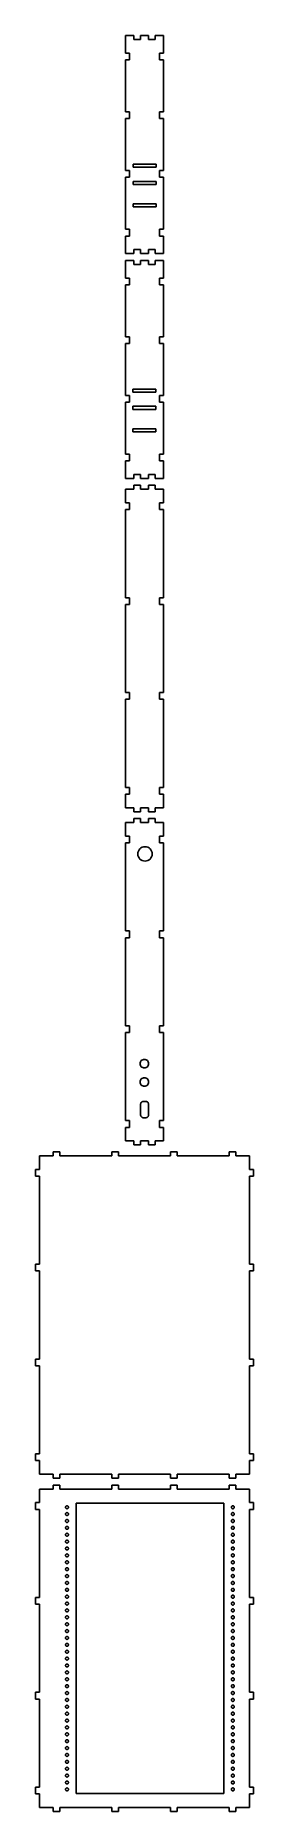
# Model space of a CAD drawing. Header units: metres. Extents: x -80 to 80, y -1230 to 80.
import ezdxf

# ---------------------------------------------------------------- set-up
doc = ezdxf.new("R2010")
doc.units = ezdxf.units.M

msp = doc.modelspace()

# ---------------------------------------------------------------- linework, layer by layer
for p, q in [((-7.99998, 80.5), (-14, 80.5)), ((-14, 80.5), (-14, 67.5)), ((-7.99998, 77.5), (-7.99998, 80.5)), ((3, 80.5), (-2.99998, 80.5)), ((-2.99998, 80.5), (-2.99998, 77.5)), ((3, 77.5), (3, 80.5)), ((14, 80.5), (8, 80.5)), ((8, 80.5), (8, 77.5)), ((14, 67.5), (14, 80.5)), ((-14, 67.5), (-11, 67.5)), ((-11, 67.5), (-11, 62.5)), ((-2.99998, 77.5), (-7.99998, 77.5)), ((8, 77.5), (3, 77.5)), ((11, 62.5), (11, 67.5)), ((11, 67.5), (14, 67.5)), ((-11, 62.5), (-14, 62.5)), ((-14, 62.5), (-14, 24.1667)), ((14, 62.5), (11, 62.5)), ((14, 24.1667), (14, 62.5)), ((-14, 24.1667), (-11, 24.1667)), ((-11, 19.1667), (-14, 19.1667)), ((-14, 19.1667), (-14, -19.1667)), ((-11, 24.1667), (-11, 19.1667)), ((11, 19.1667), (11, 24.1667)), ((11, 24.1667), (14, 24.1667)), ((14, 19.1667), (11, 19.1667)), ((14, -19.1667), (14, 19.1667)), ((-14, -19.1667), (-11, -19.1667)), ((-11, -24.1667), (-14, -24.1667)), ((-14, -24.1667), (-14, -62.5)), ((-11, -19.1667), (-11, -24.1667)), ((-8.25586, -16.7959), (-8.25586, -14.4941)), ((-8.25586, -14.4941), (8.63768, -14.4941)), ((8.63768, -16.7959), (-8.25586, -16.7959)), ((8.63768, -14.4941), (8.63768, -16.7959)), ((11, -24.1667), (11, -19.1667)), ((11, -19.1667), (14, -19.1667)), ((14, -24.1667), (11, -24.1667)), ((14, -62.5), (14, -24.1667)), ((-8.25586, -29.5264), (-8.25586, -27.2236)), ((-8.25586, -27.2236), (8.63768, -27.2236)), ((8.63768, -29.5264), (-8.25586, -29.5264)), ((8.63768, -27.2236), (8.63768, -29.5264)), ((-8.25586, -46.083), (-8.25586, -43.7812)), ((-8.25586, -43.7812), (8.63768, -43.7812)), ((8.63768, -46.083), (-8.25586, -46.083)), ((8.63768, -43.7812), (8.63768, -46.083)), ((-14, -62.5), (-11, -62.5)), ((-11, -62.5), (-11, -67.5)), ((11, -67.5), (11, -62.5)), ((11, -62.5), (14, -62.5)), ((-11, -67.5), (-14, -67.5)), ((-14, -67.5), (-14, -80.5)), ((-8, -77.5), (-3, -77.5)), ((-8, -80.5), (-8, -77.5)), ((-3, -77.5), (-3, -80.5)), ((2.99998, -80.5), (2.99998, -77.5)), ((2.99998, -77.5), (7.99998, -77.5)), ((7.99998, -77.5), (7.99998, -80.5)), ((14, -67.5), (11, -67.5)), ((14, -80.5), (14, -67.5)), ((-14, -80.5), (-8, -80.5)), ((-7.99998, -85.5), (-14, -85.5)), ((-14, -85.5), (-14, -98.5)), ((-7.99998, -88.5), (-7.99998, -85.5)), ((-2.99998, -88.5), (-7.99998, -88.5)), ((-3, -80.5), (2.99998, -80.5)), ((3, -85.5), (-2.99998, -85.5)), ((-2.99998, -85.5), (-2.99998, -88.5)), ((3, -88.5), (3, -85.5)), ((8, -88.5), (3, -88.5)), ((7.99998, -80.5), (14, -80.5)), ((14, -85.5), (8, -85.5)), ((8, -85.5), (8, -88.5)), ((14, -98.5), (14, -85.5)), ((-14, -98.5), (-11, -98.5)), ((-11, -103.5), (-14, -103.5)), ((-14, -103.5), (-14, -141.833)), ((-11, -98.5), (-11, -103.5)), ((11, -103.5), (11, -98.5)), ((11, -98.5), (14, -98.5)), ((14, -103.5), (11, -103.5)), ((14, -141.833), (14, -103.5)), ((-14, -141.833), (-11, -141.833)), ((-11, -141.833), (-11, -146.833)), ((11, -146.833), (11, -141.833)), ((11, -141.833), (14, -141.833)), ((-11, -146.833), (-14, -146.833)), ((-14, -146.833), (-14, -185.167)), ((14, -146.833), (11, -146.833)), ((14, -185.167), (14, -146.833)), ((-8.6377, -182.796), (-8.6377, -180.494)), ((-8.6377, -180.494), (8.25584, -180.494)), ((8.25584, -182.796), (-8.6377, -182.796)), ((8.25584, -180.494), (8.25584, -182.796)), ((-14, -185.167), (-11, -185.167)), ((-11, -190.167), (-14, -190.167)), ((-14, -190.167), (-14, -228.5)), ((-11, -185.167), (-11, -190.167)), ((-8.6377, -195.526), (-8.6377, -193.224)), ((-8.6377, -193.224), (8.25584, -193.224)), ((8.25584, -195.526), (-8.6377, -195.526)), ((8.25584, -193.224), (8.25584, -195.526)), ((11, -190.167), (11, -185.167)), ((11, -185.167), (14, -185.167)), ((14, -190.167), (11, -190.167)), ((14, -228.5), (14, -190.167)), ((-8.6377, -212.083), (-8.6377, -209.781)), ((-8.6377, -209.781), (8.25584, -209.781)), ((8.25584, -212.083), (-8.6377, -212.083)), ((8.25584, -209.781), (8.25584, -212.083)), ((-14, -228.5), (-11, -228.5)), ((-11, -233.5), (-14, -233.5)), ((-14, -233.5), (-14, -246.5)), ((-11, -228.5), (-11, -233.5)), ((11, -233.5), (11, -228.5)), ((11, -228.5), (14, -228.5)), ((14, -233.5), (11, -233.5)), ((14, -246.5), (14, -233.5)), ((-14, -246.5), (-8, -246.5)), ((-8, -243.5), (-3, -243.5)), ((-8, -246.5), (-8, -243.5)), ((-3, -243.5), (-3, -246.5)), ((-3, -246.5), (2.99998, -246.5)), ((2.99998, -246.5), (2.99998, -243.5)), ((2.99998, -243.5), (7.99998, -243.5)), ((7.99998, -243.5), (7.99998, -246.5)), ((7.99998, -246.5), (14, -246.5)), ((-8, -254.5), (-14, -254.5)), ((-14, -254.5), (-14, -264.5)), ((-3, -251.5), (-8, -251.5)), ((-8, -251.5), (-8, -254.5)), ((-3, -254.5), (-3, -251.5)), ((3, -254.5), (-3, -254.5)), ((8, -251.5), (3, -251.5)), ((3, -251.5), (3, -254.5)), ((8, -254.5), (8, -251.5)), ((14, -254.5), (8, -254.5)), ((14, -264.5), (14, -254.5)), ((-14, -264.5), (-11, -264.5)), ((-11, -269.5), (-14, -269.5)), ((-14, -269.5), (-14, -334.5)), ((-11, -264.5), (-11, -269.5)), ((11, -269.5), (11, -264.5)), ((11, -264.5), (14, -264.5)), ((14, -269.5), (11, -269.5)), ((14, -334.5), (14, -269.5)), ((-14, -334.5), (-11, -334.5)), ((-11, -339.5), (-14, -339.5)), ((-14, -339.5), (-14, -404.5)), ((-11, -334.5), (-11, -339.5)), ((11, -339.5), (11, -334.5)), ((11, -334.5), (14, -334.5)), ((14, -339.5), (11, -339.5)), ((14, -404.5), (14, -339.5)), ((-14, -404.5), (-11, -404.5)), ((-11, -404.5), (-11, -409.5)), ((11, -409.5), (11, -404.5)), ((11, -404.5), (14, -404.5)), ((-11, -409.5), (-14, -409.5)), ((-14, -409.5), (-14, -474.5)), ((14, -409.5), (11, -409.5)), ((14, -474.5), (14, -409.5)), ((-14, -474.5), (-11, -474.5)), ((-11, -479.5), (-14, -479.5)), ((-14, -479.5), (-14, -489.5)), ((-11, -474.5), (-11, -479.5)), ((11, -479.5), (11, -474.5)), ((11, -474.5), (14, -474.5)), ((14, -479.5), (11, -479.5)), ((14, -489.5), (14, -479.5)), ((-14, -489.5), (-8, -489.5)), ((-8, -489.5), (-8, -492.5)), ((-8, -492.5), (-3, -492.5)), ((-3, -497.5), (-8, -497.5)), ((-8, -497.5), (-8, -500.5)), ((-3, -489.5), (3, -489.5)), ((-3, -492.5), (-3, -489.5)), ((-3, -500.5), (-3, -497.5)), ((3, -489.5), (3, -492.5)), ((3, -492.5), (8, -492.5)), ((8, -497.5), (3, -497.5)), ((3, -497.5), (3, -500.5)), ((8, -492.5), (8, -489.5)), ((8, -489.5), (14, -489.5)), ((8, -500.5), (8, -497.5)), ((-8, -500.5), (-14, -500.5)), ((-14, -500.5), (-14, -510.5)), ((-14, -510.5), (-11, -510.5)), ((-11, -510.5), (-11, -515.5)), ((3, -500.5), (-3, -500.5)), ((14, -500.5), (8, -500.5)), ((11, -515.5), (11, -510.5)), ((11, -510.5), (14, -510.5)), ((14, -510.5), (14, -500.5)), ((-11, -515.5), (-14, -515.5)), ((-14, -515.5), (-14, -580.5)), ((-4.94727, -523.638), (-4.83984, -522.564)), ((-4.83984, -524.709), (-4.94727, -523.638)), ((-4.83984, -522.564), (-4.5293, -521.564)), ((-4.5293, -521.564), (-4.03809, -520.661)), ((-4.03809, -520.661), (-3.38867, -519.873)), ((-3.38867, -519.873), (-2.60059, -519.224)), ((-2.60059, -519.224), (-1.69629, -518.731)), ((-1.69629, -518.731), (-0.69727, -518.423)), ((-0.69727, -518.423), (0.37402, -518.314)), ((0.37402, -518.314), (1.44727, -518.423)), ((1.44727, -518.423), (2.44727, -518.731)), ((2.44727, -518.731), (3.35059, -519.224)), ((3.35059, -519.224), (4.13867, -519.873)), ((4.13867, -519.873), (4.78809, -520.661)), ((4.78809, -520.661), (5.2793, -521.564)), ((5.2793, -521.564), (5.58887, -522.564)), ((5.58887, -522.564), (5.69727, -523.638)), ((5.69727, -523.638), (5.58887, -524.709)), ((14, -515.5), (11, -515.5)), ((14, -580.5), (14, -515.5)), ((-4.5293, -525.708), (-4.83984, -524.709)), ((-4.03809, -526.612), (-4.5293, -525.708)), ((-3.38867, -527.399), (-4.03809, -526.612)), ((-2.60059, -528.05), (-3.38867, -527.399)), ((-1.69629, -528.54), (-2.60059, -528.05)), ((-0.69727, -528.852), (-1.69629, -528.54)), ((0.37402, -528.959), (-0.69727, -528.852)), ((1.44727, -528.852), (0.37402, -528.959)), ((2.44727, -528.54), (1.44727, -528.852)), ((3.35059, -528.05), (2.44727, -528.54)), ((4.13867, -527.399), (3.35059, -528.05)), ((4.78809, -526.612), (4.13867, -527.399)), ((5.2793, -525.708), (4.78809, -526.612)), ((5.58887, -524.709), (5.2793, -525.708)), ((-14, -580.5), (-11, -580.5)), ((-11, -585.5), (-14, -585.5)), ((-14, -585.5), (-14, -650.5)), ((-11, -580.5), (-11, -585.5)), ((11, -585.5), (11, -580.5)), ((11, -580.5), (14, -580.5)), ((14, -585.5), (11, -585.5)), ((14, -650.5), (14, -585.5)), ((-14, -650.5), (-11, -650.5)), ((-11, -655.5), (-14, -655.5)), ((-14, -655.5), (-14, -720.5)), ((-11, -650.5), (-11, -655.5)), ((11, -655.5), (11, -650.5)), ((11, -650.5), (14, -650.5)), ((14, -655.5), (11, -655.5)), ((14, -720.5), (14, -655.5)), ((-3.27051, -678.475), (-3.20605, -677.835)), ((-3.20605, -679.112), (-3.27051, -678.475)), ((-3.20605, -677.835), (-3.02051, -677.239)), ((-3.02051, -679.708), (-3.20605, -679.112)), ((-3.02051, -677.239), (-2.72852, -676.701)), ((-2.72852, -680.247), (-3.02051, -679.708)), ((-2.72852, -676.701), (-2.3418, -676.231)), ((-2.3418, -680.716), (-2.72852, -680.247)), ((-2.3418, -676.231), (-1.87207, -675.844)), ((-1.87207, -681.104), (-2.3418, -680.716)), ((-1.87207, -675.844), (-1.33301, -675.551)), ((-1.33301, -681.396), (-1.87207, -681.104)), ((-1.33301, -675.551), (-0.7373, -675.367)), ((-0.7373, -681.581), (-1.33301, -681.396)), ((-0.7373, -675.367), (-0.09863, -675.303)), ((-0.09863, -681.646), (-0.7373, -681.581)), ((-0.09863, -675.303), (0.54004, -675.367)), ((0.54004, -681.581), (-0.09863, -681.646)), ((0.54004, -675.367), (1.13574, -675.551)), ((1.13574, -681.396), (0.54004, -681.581)), ((1.13574, -675.551), (1.6748, -675.844)), ((1.6748, -681.104), (1.13574, -681.396)), ((1.6748, -675.844), (2.14453, -676.231)), ((2.14453, -680.716), (1.6748, -681.104)), ((2.14453, -676.231), (2.53125, -676.701)), ((2.53125, -680.247), (2.14453, -680.716)), ((2.53125, -676.701), (2.82324, -677.239)), ((2.82324, -679.708), (2.53125, -680.247)), ((2.82324, -677.239), (3.00781, -677.835)), ((3.00781, -679.112), (2.82324, -679.708)), ((3.00781, -677.835), (3.07324, -678.475)), ((3.07324, -678.475), (3.00781, -679.112)), ((-3.27051, -692.003), (-3.20605, -691.363)), ((-3.20605, -692.642), (-3.27051, -692.003)), ((-3.20605, -691.363), (-3.02051, -690.768)), ((-3.02051, -693.237), (-3.20605, -692.642)), ((-3.02051, -690.768), (-2.72852, -690.229)), ((-2.72852, -693.775), (-3.02051, -693.237)), ((-2.72852, -690.229), (-2.3418, -689.76)), ((-2.3418, -694.245), (-2.72852, -693.775)), ((-2.3418, -689.76), (-1.87207, -689.373)), ((-1.87207, -694.632), (-2.3418, -694.245)), ((-1.87207, -689.373), (-1.33301, -689.08)), ((-1.33301, -694.924), (-1.87207, -694.632)), ((-1.33301, -689.08), (-0.7373, -688.896)), ((-0.7373, -688.896), (-0.09863, -688.831)), ((-0.09863, -688.831), (0.54004, -688.896)), ((0.54004, -688.896), (1.13574, -689.08)), ((1.13574, -689.08), (1.6748, -689.373)), ((1.6748, -694.632), (1.13574, -694.924)), ((1.6748, -689.373), (2.14453, -689.76)), ((2.14453, -694.245), (1.6748, -694.632)), ((2.14453, -689.76), (2.53125, -690.229)), ((2.53125, -693.775), (2.14453, -694.245)), ((2.53125, -690.229), (2.82324, -690.768)), ((2.82324, -693.237), (2.53125, -693.775)), ((2.82324, -690.768), (3.00781, -691.363)), ((3.00781, -692.642), (2.82324, -693.237)), ((3.00781, -691.363), (3.07324, -692.003)), ((3.07324, -692.003), (3.00781, -692.642)), ((-2.85449, -708.24), (-2.81738, -707.875)), ((-2.81738, -707.875), (-2.71191, -707.534)), ((-2.71191, -707.534), (-2.5459, -707.227)), ((-2.5459, -707.227), (-2.3252, -706.959)), ((-2.3252, -706.959), (-2.05762, -706.738)), ((-2.05762, -706.738), (-1.75, -706.571)), ((-1.75, -706.571), (-1.40918, -706.467)), ((-1.40918, -706.467), (-1.04297, -706.43)), ((-0.7373, -695.109), (-1.33301, -694.924)), ((-1.04297, -706.43), (1.15527, -706.43)), ((-0.09863, -695.174), (-0.7373, -695.109)), ((0.54004, -695.109), (-0.09863, -695.174)), ((1.13574, -694.924), (0.54004, -695.109)), ((1.15527, -706.43), (1.52051, -706.467)), ((1.52051, -706.467), (1.86133, -706.571)), ((1.86133, -706.571), (2.16895, -706.738)), ((2.16895, -706.738), (2.43652, -706.959)), ((2.43652, -706.959), (2.65723, -707.227)), ((2.65723, -707.227), (2.82422, -707.534)), ((2.82422, -707.534), (2.92871, -707.875)), ((2.92871, -707.875), (2.96582, -708.24)), ((-14, -720.5), (-11, -720.5)), ((-11, -720.5), (-11, -725.5)), ((-2.85449, -716.556), (-2.85449, -708.24)), ((-2.81738, -716.922), (-2.85449, -716.556)), ((-2.71191, -717.263), (-2.81738, -716.922)), ((-2.5459, -717.57), (-2.71191, -717.263)), ((-2.3252, -717.838), (-2.5459, -717.57)), ((-2.05762, -718.059), (-2.3252, -717.838)), ((-1.75, -718.225), (-2.05762, -718.059)), ((-1.40918, -718.33), (-1.75, -718.225)), ((-1.04297, -718.367), (-1.40918, -718.33)), ((1.15527, -718.367), (-1.04297, -718.367)), ((1.52051, -718.33), (1.15527, -718.367)), ((1.86133, -718.225), (1.52051, -718.33)), ((2.16895, -718.059), (1.86133, -718.225)), ((2.43652, -717.838), (2.16895, -718.059)), ((2.65723, -717.57), (2.43652, -717.838)), ((2.82422, -717.263), (2.65723, -717.57)), ((2.92871, -716.922), (2.82422, -717.263)), ((2.96582, -716.556), (2.92871, -716.922)), ((2.96582, -708.24), (2.96582, -716.556)), ((11, -725.5), (11, -720.5)), ((11, -720.5), (14, -720.5)), ((-11, -725.5), (-14, -725.5)), ((-14, -725.5), (-14, -735.5)), ((14, -725.5), (11, -725.5)), ((14, -735.5), (14, -725.5)), ((-67.5, -746.5), (-77.5, -746.5)), ((-77.5, -746.5), (-77.5, -756.5)), ((-62.5, -743.5), (-67.5, -743.5)), ((-67.5, -743.5), (-67.5, -746.5)), ((-62.5, -746.5), (-62.5, -743.5)), ((-24.1667, -746.5), (-62.5, -746.5)), ((-19.1667, -743.5), (-24.1667, -743.5)), ((-24.1667, -743.5), (-24.1667, -746.5)), ((-19.1667, -746.5), (-19.1667, -743.5)), ((19.1667, -746.5), (-19.1667, -746.5)), ((-14, -735.5), (-8, -735.5)), ((-8, -735.5), (-8, -738.5)), ((-8, -738.5), (-3, -738.5)), ((-3, -735.5), (3, -735.5)), ((-3, -738.5), (-3, -735.5)), ((3, -735.5), (3, -738.5)), ((3, -738.5), (8, -738.5)), ((8, -738.5), (8, -735.5)), ((8, -735.5), (14, -735.5)), ((24.1667, -743.5), (19.1667, -743.5)), ((19.1667, -743.5), (19.1667, -746.5)), ((24.1667, -746.5), (24.1667, -743.5)), ((62.5, -746.5), (24.1667, -746.5)), ((67.5, -743.5), (62.5, -743.5)), ((62.5, -743.5), (62.5, -746.5)), ((67.5, -746.5), (67.5, -743.5)), ((77.5, -746.5), (67.5, -746.5)), ((77.5, -756.5), (77.5, -746.5)), ((-77.5, -756.5), (-80.5, -756.5)), ((-80.5, -756.5), (-80.5, -761.5)), ((80.5, -756.5), (77.5, -756.5)), ((80.5, -761.5), (80.5, -756.5)), ((-80.5, -761.5), (-77.5, -761.5)), ((-77.5, -761.5), (-77.5, -826.5)), ((77.5, -826.5), (77.5, -761.5)), ((77.5, -761.5), (80.5, -761.5)), ((-77.5, -826.5), (-80.5, -826.5)), ((-80.5, -826.5), (-80.5, -831.5)), ((-80.5, -831.5), (-77.5, -831.5)), ((-77.5, -831.5), (-77.5, -896.5)), ((80.5, -826.5), (77.5, -826.5)), ((77.5, -896.5), (77.5, -831.5)), ((77.5, -831.5), (80.5, -831.5)), ((80.5, -831.5), (80.5, -826.5)), ((-77.5, -896.5), (-80.5, -896.5)), ((-80.5, -896.5), (-80.5, -901.5)), ((-80.5, -901.5), (-77.5, -901.5)), ((-77.5, -901.5), (-77.5, -966.5)), ((80.5, -896.5), (77.5, -896.5)), ((77.5, -966.5), (77.5, -901.5)), ((77.5, -901.5), (80.5, -901.5)), ((80.5, -901.5), (80.5, -896.5)), ((-77.5, -966.5), (-80.5, -966.5)), ((-80.5, -966.5), (-80.5, -971.5)), ((80.5, -966.5), (77.5, -966.5)), ((80.5, -971.5), (80.5, -966.5)), ((-80.5, -971.5), (-77.5, -971.5)), ((-77.5, -971.5), (-77.5, -981.5)), ((-77.5, -981.5), (-67.5, -981.5)), ((-67.5, -981.5), (-67.5, -984.5)), ((-62.5, -981.5), (-24.1667, -981.5)), ((-62.5, -984.5), (-62.5, -981.5)), ((-24.1667, -981.5), (-24.1667, -984.5)), ((-19.1667, -984.5), (-19.1667, -981.5)), ((-19.1667, -981.5), (19.1667, -981.5)), ((19.1667, -981.5), (19.1667, -984.5)), ((24.1667, -984.5), (24.1667, -981.5)), ((24.1667, -981.5), (62.5, -981.5)), ((62.5, -981.5), (62.5, -984.5)), ((67.5, -984.5), (67.5, -981.5)), ((67.5, -981.5), (77.5, -981.5)), ((77.5, -981.5), (77.5, -971.5)), ((77.5, -971.5), (80.5, -971.5)), ((-67.5, -992.5), (-77.5, -992.5)), ((-77.5, -992.5), (-77.5, -1002.5)), ((-67.5, -984.5), (-62.5, -984.5)), ((-62.5, -989.5), (-67.5, -989.5)), ((-67.5, -989.5), (-67.5, -992.5)), ((-62.5, -992.5), (-62.5, -989.5)), ((-24.1667, -992.5), (-62.5, -992.5)), ((-24.1667, -984.5), (-19.1667, -984.5)), ((-19.1667, -989.5), (-24.1667, -989.5)), ((-24.1667, -989.5), (-24.1667, -992.5)), ((-19.1667, -992.5), (-19.1667, -989.5)), ((19.1667, -992.5), (-19.1667, -992.5)), ((19.1667, -984.5), (24.1667, -984.5)), ((24.1667, -989.5), (19.1667, -989.5)), ((19.1667, -989.5), (19.1667, -992.5)), ((24.1667, -992.5), (24.1667, -989.5)), ((62.5, -992.5), (24.1667, -992.5)), ((62.5, -984.5), (67.5, -984.5)), ((67.5, -989.5), (62.5, -989.5)), ((62.5, -989.5), (62.5, -992.5)), ((67.5, -992.5), (67.5, -989.5)), ((77.5, -992.5), (67.5, -992.5)), ((77.5, -1002.5), (77.5, -992.5)), ((-77.5, -1002.5), (-80.5, -1002.5)), ((-80.5, -1002.5), (-80.5, -1007.5)), ((-80.5, -1007.5), (-77.5, -1007.5)), ((-77.5, -1007.5), (-77.5, -1072.5)), ((-58.344, -1005.79), (-58.2962, -1005.56)), ((-58.344, -1006.01), (-58.344, -1005.79)), ((-58.2962, -1006.24), (-58.344, -1006.01)), ((-58.2962, -1005.56), (-58.2026, -1005.35)), ((-58.2026, -1006.45), (-58.2962, -1006.24)), ((-58.2026, -1005.35), (-58.0675, -1005.16)), ((-58.0675, -1006.64), (-58.2026, -1006.45)), ((-58.0675, -1005.16), (-57.8966, -1005.01)), ((-57.8966, -1006.79), (-58.0675, -1006.64)), ((-57.8966, -1005.01), (-57.6974, -1004.9)), ((-57.6974, -1006.9), (-57.8966, -1006.79)), ((-57.6974, -1004.9), (-57.4787, -1004.82)), ((-57.4787, -1006.98), (-57.6974, -1006.9)), ((-57.4787, -1004.82), (-57.25, -1004.8)), ((-57.25, -1007), (-57.4787, -1006.98)), ((-57.25, -1004.8), (-57.0213, -1004.82)), ((-57.0213, -1006.98), (-57.25, -1007)), ((-57.0213, -1004.82), (-56.8026, -1004.9)), ((-56.8026, -1006.9), (-57.0213, -1006.98)), ((-56.8026, -1004.9), (-56.6034, -1005.01)), ((-56.6034, -1006.79), (-56.8026, -1006.9)), ((-56.6034, -1005.01), (-56.4325, -1005.16)), ((-56.4325, -1006.64), (-56.6034, -1006.79)), ((-56.4325, -1005.16), (-56.2974, -1005.35)), ((-56.2974, -1006.45), (-56.4325, -1006.64)), ((-56.2974, -1005.35), (-56.2038, -1005.56)), ((-56.2038, -1006.24), (-56.2974, -1006.45)), ((-56.2038, -1005.56), (-56.156, -1005.79)), ((-56.156, -1006.01), (-56.2038, -1006.24)), ((-56.156, -1005.79), (-56.156, -1006.01)), ((-50.5, -1217.18), (-50.5, -1002.82)), ((-50.5, -1002.82), (58.5, -1002.82)), ((58.5, -1002.82), (58.5, -1217.18)), ((64.156, -1005.79), (64.2038, -1005.56)), ((64.156, -1006.01), (64.156, -1005.79)), ((64.2038, -1006.24), (64.156, -1006.01)), ((64.2038, -1005.56), (64.2974, -1005.35)), ((64.2974, -1006.45), (64.2038, -1006.24)), ((64.2974, -1005.35), (64.4325, -1005.16)), ((64.4325, -1006.64), (64.2974, -1006.45)), ((64.4325, -1005.16), (64.6034, -1005.01)), ((64.6034, -1006.79), (64.4325, -1006.64)), ((64.6034, -1005.01), (64.8026, -1004.9)), ((64.8026, -1006.9), (64.6034, -1006.79)), ((64.8026, -1004.9), (65.0213, -1004.82)), ((65.0213, -1006.98), (64.8026, -1006.9)), ((65.0213, -1004.82), (65.25, -1004.8)), ((65.25, -1007), (65.0213, -1006.98)), ((65.25, -1004.8), (65.4787, -1004.82)), ((65.4787, -1006.98), (65.25, -1007)), ((65.4787, -1004.82), (65.6974, -1004.9)), ((65.6974, -1006.9), (65.4787, -1006.98)), ((65.6974, -1004.9), (65.8966, -1005.01)), ((65.8966, -1006.79), (65.6974, -1006.9)), ((65.8966, -1005.01), (66.0675, -1005.16)), ((66.0675, -1006.64), (65.8966, -1006.79)), ((66.0675, -1005.16), (66.2026, -1005.35)), ((66.2026, -1006.45), (66.0675, -1006.64)), ((66.2026, -1005.35), (66.2962, -1005.56)), ((66.2962, -1006.24), (66.2026, -1006.45)), ((66.2962, -1005.56), (66.344, -1005.79)), ((66.344, -1006.01), (66.2962, -1006.24)), ((66.344, -1005.79), (66.344, -1006.01)), ((80.5, -1002.5), (77.5, -1002.5)), ((77.5, -1072.5), (77.5, -1007.5)), ((77.5, -1007.5), (80.5, -1007.5)), ((80.5, -1007.5), (80.5, -1002.5)), ((-58.344, -1010.86), (-58.2962, -1010.64)), ((-58.344, -1011.09), (-58.344, -1010.86)), ((-58.2962, -1011.32), (-58.344, -1011.09)), ((-58.344, -1015.95), (-58.2962, -1015.72)), ((-58.344, -1016.17), (-58.344, -1015.95)), ((-58.2962, -1016.4), (-58.344, -1016.17)), ((-58.344, -1021.03), (-58.2962, -1020.8)), ((-58.344, -1021.26), (-58.344, -1021.03)), ((-58.2962, -1021.48), (-58.344, -1021.26)), ((-58.2962, -1010.64), (-58.2026, -1010.43)), ((-58.2026, -1011.53), (-58.2962, -1011.32)), ((-58.2962, -1015.72), (-58.2026, -1015.51)), ((-58.2026, -1016.61), (-58.2962, -1016.4)), ((-58.2962, -1020.8), (-58.2026, -1020.59)), ((-58.2026, -1021.69), (-58.2962, -1021.48)), ((-58.2026, -1010.43), (-58.0675, -1010.24)), ((-58.0675, -1011.72), (-58.2026, -1011.53)), ((-58.2026, -1015.51), (-58.0675, -1015.32)), ((-58.0675, -1016.8), (-58.2026, -1016.61)), ((-58.2026, -1020.59), (-58.0675, -1020.4)), ((-58.0675, -1021.88), (-58.2026, -1021.69)), ((-58.0675, -1010.24), (-57.8966, -1010.09)), ((-57.8966, -1011.87), (-58.0675, -1011.72)), ((-58.0675, -1015.32), (-57.8966, -1015.17)), ((-57.8966, -1016.95), (-58.0675, -1016.8)), ((-58.0675, -1020.4), (-57.8966, -1020.25)), ((-57.8966, -1022.03), (-58.0675, -1021.88)), ((-57.8966, -1010.09), (-57.6974, -1009.98)), ((-57.6974, -1011.98), (-57.8966, -1011.87)), ((-57.8966, -1015.17), (-57.6974, -1015.06)), ((-57.6974, -1017.06), (-57.8966, -1016.95)), ((-57.8966, -1020.25), (-57.6974, -1020.14)), ((-57.6974, -1022.14), (-57.8966, -1022.03)), ((-57.6974, -1009.98), (-57.4787, -1009.9)), ((-57.4787, -1012.06), (-57.6974, -1011.98)), ((-57.6974, -1015.06), (-57.4787, -1014.98)), ((-57.4787, -1017.14), (-57.6974, -1017.06)), ((-57.6974, -1020.14), (-57.4787, -1020.06)), ((-57.4787, -1022.22), (-57.6974, -1022.14)), ((-57.4787, -1009.9), (-57.25, -1009.88)), ((-57.25, -1012.08), (-57.4787, -1012.06)), ((-57.4787, -1014.98), (-57.25, -1014.96)), ((-57.25, -1017.16), (-57.4787, -1017.14)), ((-57.4787, -1020.06), (-57.25, -1020.04)), ((-57.25, -1022.24), (-57.4787, -1022.22)), ((-57.25, -1009.88), (-57.0213, -1009.9)), ((-57.0213, -1012.06), (-57.25, -1012.08)), ((-57.25, -1014.96), (-57.0213, -1014.98)), ((-57.0213, -1017.14), (-57.25, -1017.16)), ((-57.25, -1020.04), (-57.0213, -1020.06)), ((-57.0213, -1022.22), (-57.25, -1022.24)), ((-57.0213, -1009.9), (-56.8026, -1009.98)), ((-56.8026, -1011.98), (-57.0213, -1012.06)), ((-57.0213, -1014.98), (-56.8026, -1015.06)), ((-56.8026, -1017.06), (-57.0213, -1017.14)), ((-57.0213, -1020.06), (-56.8026, -1020.14)), ((-56.8026, -1022.14), (-57.0213, -1022.22)), ((-56.8026, -1009.98), (-56.6034, -1010.09)), ((-56.6034, -1011.87), (-56.8026, -1011.98)), ((-56.8026, -1015.06), (-56.6034, -1015.17)), ((-56.6034, -1016.95), (-56.8026, -1017.06)), ((-56.8026, -1020.14), (-56.6034, -1020.25)), ((-56.6034, -1022.03), (-56.8026, -1022.14)), ((-56.6034, -1010.09), (-56.4325, -1010.24)), ((-56.4325, -1011.72), (-56.6034, -1011.87)), ((-56.6034, -1015.17), (-56.4325, -1015.32)), ((-56.4325, -1016.8), (-56.6034, -1016.95)), ((-56.6034, -1020.25), (-56.4325, -1020.4)), ((-56.4325, -1021.88), (-56.6034, -1022.03)), ((-56.4325, -1010.24), (-56.2974, -1010.43)), ((-56.2974, -1011.53), (-56.4325, -1011.72)), ((-56.4325, -1015.32), (-56.2974, -1015.51)), ((-56.2974, -1016.61), (-56.4325, -1016.8)), ((-56.4325, -1020.4), (-56.2974, -1020.59)), ((-56.2974, -1021.69), (-56.4325, -1021.88)), ((-56.2974, -1010.43), (-56.2038, -1010.64)), ((-56.2038, -1011.32), (-56.2974, -1011.53)), ((-56.2974, -1015.51), (-56.2038, -1015.72)), ((-56.2038, -1016.4), (-56.2974, -1016.61)), ((-56.2974, -1020.59), (-56.2038, -1020.8)), ((-56.2038, -1021.48), (-56.2974, -1021.69)), ((-56.2038, -1010.64), (-56.156, -1010.86)), ((-56.156, -1011.09), (-56.2038, -1011.32)), ((-56.2038, -1015.72), (-56.156, -1015.95)), ((-56.156, -1016.17), (-56.2038, -1016.4)), ((-56.2038, -1020.8), (-56.156, -1021.03)), ((-56.156, -1021.26), (-56.2038, -1021.48)), ((-56.156, -1010.86), (-56.156, -1011.09)), ((-56.156, -1015.95), (-56.156, -1016.17)), ((-56.156, -1021.03), (-56.156, -1021.26)), ((64.156, -1010.86), (64.2038, -1010.64)), ((64.156, -1011.09), (64.156, -1010.86)), ((64.2038, -1011.32), (64.156, -1011.09)), ((64.156, -1015.95), (64.2038, -1015.72)), ((64.156, -1016.17), (64.156, -1015.95)), ((64.2038, -1016.4), (64.156, -1016.17)), ((64.156, -1021.03), (64.2038, -1020.8)), ((64.156, -1021.26), (64.156, -1021.03)), ((64.2038, -1021.48), (64.156, -1021.26)), ((64.2038, -1010.64), (64.2974, -1010.43)), ((64.2974, -1011.53), (64.2038, -1011.32)), ((64.2038, -1015.72), (64.2974, -1015.51)), ((64.2974, -1016.61), (64.2038, -1016.4)), ((64.2038, -1020.8), (64.2974, -1020.59)), ((64.2974, -1021.69), (64.2038, -1021.48)), ((64.2974, -1010.43), (64.4325, -1010.24)), ((64.4325, -1011.72), (64.2974, -1011.53)), ((64.2974, -1015.51), (64.4325, -1015.32)), ((64.4325, -1016.8), (64.2974, -1016.61)), ((64.2974, -1020.59), (64.4325, -1020.4)), ((64.4325, -1021.88), (64.2974, -1021.69)), ((64.4325, -1010.24), (64.6034, -1010.09)), ((64.6034, -1011.87), (64.4325, -1011.72)), ((64.4325, -1015.32), (64.6034, -1015.17)), ((64.6034, -1016.95), (64.4325, -1016.8)), ((64.4325, -1020.4), (64.6034, -1020.25)), ((64.6034, -1022.03), (64.4325, -1021.88)), ((64.6034, -1010.09), (64.8026, -1009.98)), ((64.8026, -1011.98), (64.6034, -1011.87)), ((64.6034, -1015.17), (64.8026, -1015.06)), ((64.8026, -1017.06), (64.6034, -1016.95)), ((64.6034, -1020.25), (64.8026, -1020.14)), ((64.8026, -1022.14), (64.6034, -1022.03)), ((64.8026, -1009.98), (65.0213, -1009.9)), ((65.0213, -1012.06), (64.8026, -1011.98)), ((64.8026, -1015.06), (65.0213, -1014.98)), ((65.0213, -1017.14), (64.8026, -1017.06)), ((64.8026, -1020.14), (65.0213, -1020.06)), ((65.0213, -1022.22), (64.8026, -1022.14)), ((65.0213, -1009.9), (65.25, -1009.88)), ((65.25, -1012.08), (65.0213, -1012.06)), ((65.0213, -1014.98), (65.25, -1014.96)), ((65.25, -1017.16), (65.0213, -1017.14)), ((65.0213, -1020.06), (65.25, -1020.04)), ((65.25, -1022.24), (65.0213, -1022.22)), ((65.25, -1009.88), (65.4787, -1009.9)), ((65.4787, -1012.06), (65.25, -1012.08)), ((65.25, -1014.96), (65.4787, -1014.98)), ((65.4787, -1017.14), (65.25, -1017.16)), ((65.25, -1020.04), (65.4787, -1020.06)), ((65.4787, -1022.22), (65.25, -1022.24)), ((65.4787, -1009.9), (65.6974, -1009.98)), ((65.6974, -1011.98), (65.4787, -1012.06)), ((65.4787, -1014.98), (65.6974, -1015.06)), ((65.6974, -1017.06), (65.4787, -1017.14)), ((65.4787, -1020.06), (65.6974, -1020.14)), ((65.6974, -1022.14), (65.4787, -1022.22)), ((65.6974, -1009.98), (65.8966, -1010.09)), ((65.8966, -1011.87), (65.6974, -1011.98)), ((65.6974, -1015.06), (65.8966, -1015.17)), ((65.8966, -1016.95), (65.6974, -1017.06)), ((65.6974, -1020.14), (65.8966, -1020.25)), ((65.8966, -1022.03), (65.6974, -1022.14)), ((65.8966, -1010.09), (66.0675, -1010.24)), ((66.0675, -1011.72), (65.8966, -1011.87)), ((65.8966, -1015.17), (66.0675, -1015.32)), ((66.0675, -1016.8), (65.8966, -1016.95)), ((65.8966, -1020.25), (66.0675, -1020.4)), ((66.0675, -1021.88), (65.8966, -1022.03)), ((66.0675, -1010.24), (66.2026, -1010.43)), ((66.2026, -1011.53), (66.0675, -1011.72)), ((66.0675, -1015.32), (66.2026, -1015.51)), ((66.2026, -1016.61), (66.0675, -1016.8)), ((66.0675, -1020.4), (66.2026, -1020.59)), ((66.2026, -1021.69), (66.0675, -1021.88)), ((66.2026, -1010.43), (66.2962, -1010.64)), ((66.2962, -1011.32), (66.2026, -1011.53)), ((66.2026, -1015.51), (66.2962, -1015.72)), ((66.2962, -1016.4), (66.2026, -1016.61)), ((66.2026, -1020.59), (66.2962, -1020.8)), ((66.2962, -1021.48), (66.2026, -1021.69)), ((66.2962, -1010.64), (66.344, -1010.86)), ((66.344, -1011.09), (66.2962, -1011.32)), ((66.2962, -1015.72), (66.344, -1015.95)), ((66.344, -1016.17), (66.2962, -1016.4)), ((66.2962, -1020.8), (66.344, -1021.03)), ((66.344, -1021.26), (66.2962, -1021.48)), ((66.344, -1010.86), (66.344, -1011.09)), ((66.344, -1015.95), (66.344, -1016.17)), ((66.344, -1021.03), (66.344, -1021.26)), ((-58.344, -1026.1), (-58.2962, -1025.88)), ((-58.344, -1026.33), (-58.344, -1026.1)), ((-58.2962, -1026.56), (-58.344, -1026.33)), ((-58.344, -1031.19), (-58.2962, -1030.96)), ((-58.344, -1031.42), (-58.344, -1031.19)), ((-58.2962, -1031.64), (-58.344, -1031.42)), ((-58.2962, -1025.88), (-58.2026, -1025.67)), ((-58.2026, -1026.77), (-58.2962, -1026.56)), ((-58.2962, -1030.96), (-58.2026, -1030.75)), ((-58.2026, -1031.85), (-58.2962, -1031.64)), ((-58.2026, -1025.67), (-58.0675, -1025.48)), ((-58.0675, -1026.96), (-58.2026, -1026.77)), ((-58.2026, -1030.75), (-58.0675, -1030.56)), ((-58.0675, -1032.04), (-58.2026, -1031.85)), ((-58.2026, -1035.83), (-58.0675, -1035.64)), ((-58.0675, -1025.48), (-57.8966, -1025.33)), ((-57.8966, -1027.11), (-58.0675, -1026.96)), ((-58.0675, -1030.56), (-57.8966, -1030.41)), ((-57.8966, -1032.19), (-58.0675, -1032.04)), ((-58.0675, -1035.64), (-57.8966, -1035.49)), ((-57.8966, -1025.33), (-57.6974, -1025.22)), ((-57.6974, -1027.22), (-57.8966, -1027.11)), ((-57.8966, -1030.41), (-57.6974, -1030.3)), ((-57.6974, -1032.3), (-57.8966, -1032.19)), ((-57.8966, -1035.49), (-57.6974, -1035.38)), ((-57.6974, -1025.22), (-57.4787, -1025.14)), ((-57.4787, -1027.3), (-57.6974, -1027.22)), ((-57.6974, -1030.3), (-57.4787, -1030.22)), ((-57.4787, -1032.38), (-57.6974, -1032.3)), ((-57.6974, -1035.38), (-57.4787, -1035.3)), ((-57.4787, -1025.14), (-57.25, -1025.12)), ((-57.25, -1027.32), (-57.4787, -1027.3)), ((-57.4787, -1030.22), (-57.25, -1030.2)), ((-57.25, -1032.4), (-57.4787, -1032.38)), ((-57.4787, -1035.3), (-57.25, -1035.28)), ((-57.25, -1025.12), (-57.0213, -1025.14)), ((-57.0213, -1027.3), (-57.25, -1027.32)), ((-57.25, -1030.2), (-57.0213, -1030.22)), ((-57.0213, -1032.38), (-57.25, -1032.4)), ((-57.25, -1035.28), (-57.0213, -1035.3)), ((-57.0213, -1025.14), (-56.8026, -1025.22)), ((-56.8026, -1027.22), (-57.0213, -1027.3)), ((-57.0213, -1030.22), (-56.8026, -1030.3)), ((-56.8026, -1032.3), (-57.0213, -1032.38)), ((-57.0213, -1035.3), (-56.8026, -1035.38)), ((-56.8026, -1025.22), (-56.6034, -1025.33)), ((-56.6034, -1027.11), (-56.8026, -1027.22)), ((-56.8026, -1030.3), (-56.6034, -1030.41)), ((-56.6034, -1032.19), (-56.8026, -1032.3)), ((-56.8026, -1035.38), (-56.6034, -1035.49)), ((-56.6034, -1025.33), (-56.4325, -1025.48)), ((-56.4325, -1026.96), (-56.6034, -1027.11)), ((-56.6034, -1030.41), (-56.4325, -1030.56)), ((-56.4325, -1032.04), (-56.6034, -1032.19)), ((-56.6034, -1035.49), (-56.4325, -1035.64)), ((-56.4325, -1025.48), (-56.2974, -1025.67)), ((-56.2974, -1026.77), (-56.4325, -1026.96)), ((-56.4325, -1030.56), (-56.2974, -1030.75)), ((-56.2974, -1031.85), (-56.4325, -1032.04)), ((-56.4325, -1035.64), (-56.2974, -1035.83)), ((-56.2974, -1025.67), (-56.2038, -1025.88)), ((-56.2038, -1026.56), (-56.2974, -1026.77)), ((-56.2974, -1030.75), (-56.2038, -1030.96)), ((-56.2038, -1031.64), (-56.2974, -1031.85)), ((-56.2038, -1025.88), (-56.156, -1026.1)), ((-56.156, -1026.33), (-56.2038, -1026.56)), ((-56.2038, -1030.96), (-56.156, -1031.19)), ((-56.156, -1031.42), (-56.2038, -1031.64)), ((-56.156, -1026.1), (-56.156, -1026.33)), ((-56.156, -1031.19), (-56.156, -1031.42)), ((64.156, -1026.1), (64.2038, -1025.88)), ((64.156, -1026.33), (64.156, -1026.1)), ((64.2038, -1026.56), (64.156, -1026.33)), ((64.156, -1031.19), (64.2038, -1030.96)), ((64.156, -1031.42), (64.156, -1031.19)), ((64.2038, -1031.64), (64.156, -1031.42)), ((64.2038, -1025.88), (64.2974, -1025.67)), ((64.2974, -1026.77), (64.2038, -1026.56)), ((64.2038, -1030.96), (64.2974, -1030.75)), ((64.2974, -1031.85), (64.2038, -1031.64)), ((64.2974, -1025.67), (64.4325, -1025.48)), ((64.4325, -1026.96), (64.2974, -1026.77)), ((64.2974, -1030.75), (64.4325, -1030.56)), ((64.4325, -1032.04), (64.2974, -1031.85)), ((64.2974, -1035.83), (64.4325, -1035.64)), ((64.4325, -1025.48), (64.6034, -1025.33)), ((64.6034, -1027.11), (64.4325, -1026.96)), ((64.4325, -1030.56), (64.6034, -1030.41)), ((64.6034, -1032.19), (64.4325, -1032.04)), ((64.4325, -1035.64), (64.6034, -1035.49)), ((64.6034, -1025.33), (64.8026, -1025.22)), ((64.8026, -1027.22), (64.6034, -1027.11)), ((64.6034, -1030.41), (64.8026, -1030.3)), ((64.8026, -1032.3), (64.6034, -1032.19)), ((64.6034, -1035.49), (64.8026, -1035.38)), ((64.8026, -1025.22), (65.0213, -1025.14)), ((65.0213, -1027.3), (64.8026, -1027.22)), ((64.8026, -1030.3), (65.0213, -1030.22)), ((65.0213, -1032.38), (64.8026, -1032.3)), ((64.8026, -1035.38), (65.0213, -1035.3)), ((65.0213, -1025.14), (65.25, -1025.12)), ((65.25, -1027.32), (65.0213, -1027.3)), ((65.0213, -1030.22), (65.25, -1030.2)), ((65.25, -1032.4), (65.0213, -1032.38)), ((65.0213, -1035.3), (65.25, -1035.28)), ((65.25, -1025.12), (65.4787, -1025.14)), ((65.4787, -1027.3), (65.25, -1027.32)), ((65.25, -1030.2), (65.4787, -1030.22)), ((65.4787, -1032.38), (65.25, -1032.4)), ((65.25, -1035.28), (65.4787, -1035.3)), ((65.4787, -1025.14), (65.6974, -1025.22)), ((65.6974, -1027.22), (65.4787, -1027.3)), ((65.4787, -1030.22), (65.6974, -1030.3)), ((65.6974, -1032.3), (65.4787, -1032.38)), ((65.4787, -1035.3), (65.6974, -1035.38)), ((65.6974, -1025.22), (65.8966, -1025.33)), ((65.8966, -1027.11), (65.6974, -1027.22)), ((65.6974, -1030.3), (65.8966, -1030.41)), ((65.8966, -1032.19), (65.6974, -1032.3)), ((65.6974, -1035.38), (65.8966, -1035.49)), ((65.8966, -1025.33), (66.0675, -1025.48)), ((66.0675, -1026.96), (65.8966, -1027.11)), ((65.8966, -1030.41), (66.0675, -1030.56)), ((66.0675, -1032.04), (65.8966, -1032.19)), ((65.8966, -1035.49), (66.0675, -1035.64)), ((66.0675, -1025.48), (66.2026, -1025.67)), ((66.2026, -1026.77), (66.0675, -1026.96)), ((66.0675, -1030.56), (66.2026, -1030.75)), ((66.2026, -1031.85), (66.0675, -1032.04)), ((66.0675, -1035.64), (66.2026, -1035.83)), ((66.2026, -1025.67), (66.2962, -1025.88)), ((66.2962, -1026.56), (66.2026, -1026.77)), ((66.2026, -1030.75), (66.2962, -1030.96)), ((66.2962, -1031.64), (66.2026, -1031.85)), ((66.2962, -1025.88), (66.344, -1026.1)), ((66.344, -1026.33), (66.2962, -1026.56)), ((66.2962, -1030.96), (66.344, -1031.19)), ((66.344, -1031.42), (66.2962, -1031.64)), ((66.344, -1026.1), (66.344, -1026.33)), ((66.344, -1031.19), (66.344, -1031.42)), ((-58.344, -1036.27), (-58.2962, -1036.04)), ((-58.344, -1036.49), (-58.344, -1036.27)), ((-58.2962, -1036.72), (-58.344, -1036.49)), ((-58.344, -1041.34), (-58.2962, -1041.12)), ((-58.344, -1041.57), (-58.344, -1041.34)), ((-58.2962, -1041.8), (-58.344, -1041.57)), ((-58.344, -1046.43), (-58.2962, -1046.2)), ((-58.344, -1046.66), (-58.344, -1046.43)), ((-58.2962, -1046.88), (-58.344, -1046.66)), ((-58.2962, -1036.04), (-58.2026, -1035.83)), ((-58.2026, -1036.93), (-58.2962, -1036.72)), ((-58.2962, -1041.12), (-58.2026, -1040.91)), ((-58.2026, -1042.01), (-58.2962, -1041.8)), ((-58.2962, -1046.2), (-58.2026, -1045.99)), ((-58.2026, -1047.09), (-58.2962, -1046.88)), ((-58.0675, -1037.12), (-58.2026, -1036.93)), ((-58.2026, -1040.91), (-58.0675, -1040.72)), ((-58.0675, -1042.2), (-58.2026, -1042.01)), ((-58.2026, -1045.99), (-58.0675, -1045.8)), ((-58.0675, -1047.28), (-58.2026, -1047.09)), ((-57.8966, -1037.27), (-58.0675, -1037.12)), ((-58.0675, -1040.72), (-57.8966, -1040.57)), ((-57.8966, -1042.35), (-58.0675, -1042.2)), ((-58.0675, -1045.8), (-57.8966, -1045.65)), ((-57.8966, -1047.43), (-58.0675, -1047.28)), ((-57.6974, -1037.38), (-57.8966, -1037.27)), ((-57.8966, -1040.57), (-57.6974, -1040.46)), ((-57.6974, -1042.46), (-57.8966, -1042.35)), ((-57.8966, -1045.65), (-57.6974, -1045.54)), ((-57.6974, -1047.54), (-57.8966, -1047.43)), ((-57.4787, -1037.46), (-57.6974, -1037.38)), ((-57.6974, -1040.46), (-57.4787, -1040.38)), ((-57.4787, -1042.54), (-57.6974, -1042.46)), ((-57.6974, -1045.54), (-57.4787, -1045.46)), ((-57.4787, -1047.62), (-57.6974, -1047.54)), ((-57.25, -1037.48), (-57.4787, -1037.46)), ((-57.4787, -1040.38), (-57.25, -1040.36)), ((-57.25, -1042.56), (-57.4787, -1042.54)), ((-57.4787, -1045.46), (-57.25, -1045.44)), ((-57.25, -1047.64), (-57.4787, -1047.62)), ((-57.0213, -1037.46), (-57.25, -1037.48)), ((-57.25, -1040.36), (-57.0213, -1040.38)), ((-57.0213, -1042.54), (-57.25, -1042.56)), ((-57.25, -1045.44), (-57.0213, -1045.46)), ((-57.0213, -1047.62), (-57.25, -1047.64)), ((-56.8026, -1037.38), (-57.0213, -1037.46)), ((-57.0213, -1040.38), (-56.8026, -1040.46)), ((-56.8026, -1042.46), (-57.0213, -1042.54)), ((-57.0213, -1045.46), (-56.8026, -1045.54)), ((-56.8026, -1047.54), (-57.0213, -1047.62)), ((-56.6034, -1037.27), (-56.8026, -1037.38)), ((-56.8026, -1040.46), (-56.6034, -1040.57)), ((-56.6034, -1042.35), (-56.8026, -1042.46)), ((-56.8026, -1045.54), (-56.6034, -1045.65)), ((-56.6034, -1047.43), (-56.8026, -1047.54)), ((-56.4325, -1037.12), (-56.6034, -1037.27)), ((-56.6034, -1040.57), (-56.4325, -1040.72)), ((-56.4325, -1042.2), (-56.6034, -1042.35)), ((-56.6034, -1045.65), (-56.4325, -1045.8)), ((-56.4325, -1047.28), (-56.6034, -1047.43)), ((-56.2974, -1036.93), (-56.4325, -1037.12)), ((-56.4325, -1040.72), (-56.2974, -1040.91)), ((-56.2974, -1042.01), (-56.4325, -1042.2)), ((-56.4325, -1045.8), (-56.2974, -1045.99)), ((-56.2974, -1047.09), (-56.4325, -1047.28)), ((-56.2974, -1035.83), (-56.2038, -1036.04)), ((-56.2038, -1036.72), (-56.2974, -1036.93)), ((-56.2974, -1040.91), (-56.2038, -1041.12)), ((-56.2038, -1041.8), (-56.2974, -1042.01)), ((-56.2974, -1045.99), (-56.2038, -1046.2)), ((-56.2038, -1046.88), (-56.2974, -1047.09)), ((-56.2038, -1036.04), (-56.156, -1036.27)), ((-56.156, -1036.49), (-56.2038, -1036.72)), ((-56.2038, -1041.12), (-56.156, -1041.34)), ((-56.156, -1041.57), (-56.2038, -1041.8)), ((-56.2038, -1046.2), (-56.156, -1046.43)), ((-56.156, -1046.66), (-56.2038, -1046.88)), ((-56.156, -1036.27), (-56.156, -1036.49)), ((-56.156, -1041.34), (-56.156, -1041.57)), ((-56.156, -1046.43), (-56.156, -1046.66)), ((64.156, -1036.27), (64.2038, -1036.04)), ((64.156, -1036.49), (64.156, -1036.27)), ((64.2038, -1036.72), (64.156, -1036.49)), ((64.156, -1041.34), (64.2038, -1041.12)), ((64.156, -1041.57), (64.156, -1041.34)), ((64.2038, -1041.8), (64.156, -1041.57)), ((64.156, -1046.43), (64.2038, -1046.2)), ((64.156, -1046.66), (64.156, -1046.43)), ((64.2038, -1046.88), (64.156, -1046.66)), ((64.2038, -1036.04), (64.2974, -1035.83)), ((64.2974, -1036.93), (64.2038, -1036.72)), ((64.2038, -1041.12), (64.2974, -1040.91)), ((64.2974, -1042.01), (64.2038, -1041.8)), ((64.2038, -1046.2), (64.2974, -1045.99)), ((64.2974, -1047.09), (64.2038, -1046.88)), ((64.4325, -1037.12), (64.2974, -1036.93)), ((64.2974, -1040.91), (64.4325, -1040.72)), ((64.4325, -1042.2), (64.2974, -1042.01)), ((64.2974, -1045.99), (64.4325, -1045.8)), ((64.4325, -1047.28), (64.2974, -1047.09)), ((64.6034, -1037.27), (64.4325, -1037.12)), ((64.4325, -1040.72), (64.6034, -1040.57)), ((64.6034, -1042.35), (64.4325, -1042.2)), ((64.4325, -1045.8), (64.6034, -1045.65)), ((64.6034, -1047.43), (64.4325, -1047.28)), ((64.8026, -1037.38), (64.6034, -1037.27)), ((64.6034, -1040.57), (64.8026, -1040.46)), ((64.8026, -1042.46), (64.6034, -1042.35)), ((64.6034, -1045.65), (64.8026, -1045.54)), ((64.8026, -1047.54), (64.6034, -1047.43)), ((65.0213, -1037.46), (64.8026, -1037.38)), ((64.8026, -1040.46), (65.0213, -1040.38)), ((65.0213, -1042.54), (64.8026, -1042.46)), ((64.8026, -1045.54), (65.0213, -1045.46)), ((65.0213, -1047.62), (64.8026, -1047.54)), ((65.25, -1037.48), (65.0213, -1037.46)), ((65.0213, -1040.38), (65.25, -1040.36)), ((65.25, -1042.56), (65.0213, -1042.54)), ((65.0213, -1045.46), (65.25, -1045.44)), ((65.25, -1047.64), (65.0213, -1047.62)), ((65.4787, -1037.46), (65.25, -1037.48)), ((65.25, -1040.36), (65.4787, -1040.38)), ((65.4787, -1042.54), (65.25, -1042.56)), ((65.25, -1045.44), (65.4787, -1045.46)), ((65.4787, -1047.62), (65.25, -1047.64)), ((65.6974, -1037.38), (65.4787, -1037.46)), ((65.4787, -1040.38), (65.6974, -1040.46)), ((65.6974, -1042.46), (65.4787, -1042.54)), ((65.4787, -1045.46), (65.6974, -1045.54)), ((65.6974, -1047.54), (65.4787, -1047.62)), ((65.8966, -1037.27), (65.6974, -1037.38)), ((65.6974, -1040.46), (65.8966, -1040.57)), ((65.8966, -1042.35), (65.6974, -1042.46)), ((65.6974, -1045.54), (65.8966, -1045.65)), ((65.8966, -1047.43), (65.6974, -1047.54)), ((66.0675, -1037.12), (65.8966, -1037.27)), ((65.8966, -1040.57), (66.0675, -1040.72)), ((66.0675, -1042.2), (65.8966, -1042.35)), ((65.8966, -1045.65), (66.0675, -1045.8)), ((66.0675, -1047.28), (65.8966, -1047.43)), ((66.2026, -1036.93), (66.0675, -1037.12)), ((66.0675, -1040.72), (66.2026, -1040.91)), ((66.2026, -1042.01), (66.0675, -1042.2)), ((66.0675, -1045.8), (66.2026, -1045.99)), ((66.2026, -1047.09), (66.0675, -1047.28)), ((66.2026, -1035.83), (66.2962, -1036.04)), ((66.2962, -1036.72), (66.2026, -1036.93)), ((66.2026, -1040.91), (66.2962, -1041.12)), ((66.2962, -1041.8), (66.2026, -1042.01)), ((66.2026, -1045.99), (66.2962, -1046.2)), ((66.2962, -1046.88), (66.2026, -1047.09)), ((66.2962, -1036.04), (66.344, -1036.27)), ((66.344, -1036.49), (66.2962, -1036.72)), ((66.2962, -1041.12), (66.344, -1041.34)), ((66.344, -1041.57), (66.2962, -1041.8)), ((66.2962, -1046.2), (66.344, -1046.43)), ((66.344, -1046.66), (66.2962, -1046.88)), ((66.344, -1036.27), (66.344, -1036.49)), ((66.344, -1041.34), (66.344, -1041.57)), ((66.344, -1046.43), (66.344, -1046.66)), ((-58.344, -1051.51), (-58.2962, -1051.28)), ((-58.344, -1051.73), (-58.344, -1051.51)), ((-58.2962, -1051.96), (-58.344, -1051.73)), ((-58.344, -1056.58), (-58.2962, -1056.36)), ((-58.344, -1056.81), (-58.344, -1056.58)), ((-58.2962, -1057.04), (-58.344, -1056.81)), ((-58.344, -1061.67), (-58.2962, -1061.44)), ((-58.344, -1061.9), (-58.344, -1061.67)), ((-58.2962, -1062.12), (-58.344, -1061.9)), ((-58.2962, -1051.28), (-58.2026, -1051.07)), ((-58.2026, -1052.17), (-58.2962, -1051.96)), ((-58.2962, -1056.36), (-58.2026, -1056.15)), ((-58.2026, -1057.25), (-58.2962, -1057.04)), ((-58.2962, -1061.44), (-58.2026, -1061.23)), ((-58.2026, -1051.07), (-58.0675, -1050.88)), ((-58.0675, -1052.36), (-58.2026, -1052.17)), ((-58.2026, -1056.15), (-58.0675, -1055.96)), ((-58.0675, -1057.44), (-58.2026, -1057.25)), ((-58.2026, -1061.23), (-58.0675, -1061.04)), ((-58.0675, -1050.88), (-57.8966, -1050.73)), ((-57.8966, -1052.51), (-58.0675, -1052.36)), ((-58.0675, -1055.96), (-57.8966, -1055.81)), ((-57.8966, -1057.59), (-58.0675, -1057.44)), ((-58.0675, -1061.04), (-57.8966, -1060.89)), ((-57.8966, -1050.73), (-57.6974, -1050.62)), ((-57.6974, -1052.62), (-57.8966, -1052.51)), ((-57.8966, -1055.81), (-57.6974, -1055.7)), ((-57.6974, -1057.7), (-57.8966, -1057.59)), ((-57.8966, -1060.89), (-57.6974, -1060.78)), ((-57.6974, -1050.62), (-57.4787, -1050.54)), ((-57.4787, -1052.7), (-57.6974, -1052.62)), ((-57.6974, -1055.7), (-57.4787, -1055.62)), ((-57.4787, -1057.78), (-57.6974, -1057.7)), ((-57.6974, -1060.78), (-57.4787, -1060.7)), ((-57.4787, -1050.54), (-57.25, -1050.52)), ((-57.25, -1052.72), (-57.4787, -1052.7)), ((-57.4787, -1055.62), (-57.25, -1055.6)), ((-57.25, -1057.8), (-57.4787, -1057.78)), ((-57.4787, -1060.7), (-57.25, -1060.68)), ((-57.25, -1050.52), (-57.0213, -1050.54)), ((-57.0213, -1052.7), (-57.25, -1052.72)), ((-57.25, -1055.6), (-57.0213, -1055.62)), ((-57.0213, -1057.78), (-57.25, -1057.8)), ((-57.25, -1060.68), (-57.0213, -1060.7)), ((-57.0213, -1050.54), (-56.8026, -1050.62)), ((-56.8026, -1052.62), (-57.0213, -1052.7)), ((-57.0213, -1055.62), (-56.8026, -1055.7)), ((-56.8026, -1057.7), (-57.0213, -1057.78)), ((-57.0213, -1060.7), (-56.8026, -1060.78)), ((-56.8026, -1050.62), (-56.6034, -1050.73)), ((-56.6034, -1052.51), (-56.8026, -1052.62)), ((-56.8026, -1055.7), (-56.6034, -1055.81)), ((-56.6034, -1057.59), (-56.8026, -1057.7)), ((-56.8026, -1060.78), (-56.6034, -1060.89)), ((-56.6034, -1050.73), (-56.4325, -1050.88)), ((-56.4325, -1052.36), (-56.6034, -1052.51)), ((-56.6034, -1055.81), (-56.4325, -1055.96)), ((-56.4325, -1057.44), (-56.6034, -1057.59)), ((-56.6034, -1060.89), (-56.4325, -1061.04)), ((-56.4325, -1050.88), (-56.2974, -1051.07)), ((-56.2974, -1052.17), (-56.4325, -1052.36)), ((-56.4325, -1055.96), (-56.2974, -1056.15)), ((-56.2974, -1057.25), (-56.4325, -1057.44)), ((-56.4325, -1061.04), (-56.2974, -1061.23)), ((-56.2974, -1051.07), (-56.2038, -1051.28)), ((-56.2038, -1051.96), (-56.2974, -1052.17)), ((-56.2974, -1056.15), (-56.2038, -1056.36)), ((-56.2038, -1057.04), (-56.2974, -1057.25)), ((-56.2974, -1061.23), (-56.2038, -1061.44)), ((-56.2038, -1051.28), (-56.156, -1051.51)), ((-56.156, -1051.73), (-56.2038, -1051.96)), ((-56.2038, -1056.36), (-56.156, -1056.58)), ((-56.156, -1056.81), (-56.2038, -1057.04)), ((-56.2038, -1061.44), (-56.156, -1061.67)), ((-56.156, -1061.9), (-56.2038, -1062.12)), ((-56.156, -1051.51), (-56.156, -1051.73)), ((-56.156, -1056.58), (-56.156, -1056.81)), ((-56.156, -1061.67), (-56.156, -1061.9)), ((64.156, -1051.51), (64.2038, -1051.28)), ((64.156, -1051.73), (64.156, -1051.51)), ((64.2038, -1051.96), (64.156, -1051.73)), ((64.156, -1056.58), (64.2038, -1056.36)), ((64.156, -1056.81), (64.156, -1056.58)), ((64.2038, -1057.04), (64.156, -1056.81)), ((64.156, -1061.67), (64.2038, -1061.44)), ((64.156, -1061.9), (64.156, -1061.67)), ((64.2038, -1062.12), (64.156, -1061.9)), ((64.2038, -1051.28), (64.2974, -1051.07)), ((64.2974, -1052.17), (64.2038, -1051.96)), ((64.2038, -1056.36), (64.2974, -1056.15)), ((64.2974, -1057.25), (64.2038, -1057.04)), ((64.2038, -1061.44), (64.2974, -1061.23)), ((64.2974, -1051.07), (64.4325, -1050.88)), ((64.4325, -1052.36), (64.2974, -1052.17)), ((64.2974, -1056.15), (64.4325, -1055.96)), ((64.4325, -1057.44), (64.2974, -1057.25)), ((64.2974, -1061.23), (64.4325, -1061.04)), ((64.4325, -1050.88), (64.6034, -1050.73)), ((64.6034, -1052.51), (64.4325, -1052.36)), ((64.4325, -1055.96), (64.6034, -1055.81)), ((64.6034, -1057.59), (64.4325, -1057.44)), ((64.4325, -1061.04), (64.6034, -1060.89)), ((64.6034, -1050.73), (64.8026, -1050.62)), ((64.8026, -1052.62), (64.6034, -1052.51)), ((64.6034, -1055.81), (64.8026, -1055.7)), ((64.8026, -1057.7), (64.6034, -1057.59)), ((64.6034, -1060.89), (64.8026, -1060.78)), ((64.8026, -1050.62), (65.0213, -1050.54)), ((65.0213, -1052.7), (64.8026, -1052.62)), ((64.8026, -1055.7), (65.0213, -1055.62)), ((65.0213, -1057.78), (64.8026, -1057.7)), ((64.8026, -1060.78), (65.0213, -1060.7)), ((65.0213, -1050.54), (65.25, -1050.52)), ((65.25, -1052.72), (65.0213, -1052.7)), ((65.0213, -1055.62), (65.25, -1055.6)), ((65.25, -1057.8), (65.0213, -1057.78)), ((65.0213, -1060.7), (65.25, -1060.68)), ((65.25, -1050.52), (65.4787, -1050.54)), ((65.4787, -1052.7), (65.25, -1052.72)), ((65.25, -1055.6), (65.4787, -1055.62)), ((65.4787, -1057.78), (65.25, -1057.8)), ((65.25, -1060.68), (65.4787, -1060.7)), ((65.4787, -1050.54), (65.6974, -1050.62)), ((65.6974, -1052.62), (65.4787, -1052.7)), ((65.4787, -1055.62), (65.6974, -1055.7)), ((65.6974, -1057.7), (65.4787, -1057.78)), ((65.4787, -1060.7), (65.6974, -1060.78)), ((65.6974, -1050.62), (65.8966, -1050.73)), ((65.8966, -1052.51), (65.6974, -1052.62)), ((65.6974, -1055.7), (65.8966, -1055.81)), ((65.8966, -1057.59), (65.6974, -1057.7)), ((65.6974, -1060.78), (65.8966, -1060.89)), ((65.8966, -1050.73), (66.0675, -1050.88)), ((66.0675, -1052.36), (65.8966, -1052.51)), ((65.8966, -1055.81), (66.0675, -1055.96)), ((66.0675, -1057.44), (65.8966, -1057.59)), ((65.8966, -1060.89), (66.0675, -1061.04)), ((66.0675, -1050.88), (66.2026, -1051.07)), ((66.2026, -1052.17), (66.0675, -1052.36)), ((66.0675, -1055.96), (66.2026, -1056.15)), ((66.2026, -1057.25), (66.0675, -1057.44)), ((66.0675, -1061.04), (66.2026, -1061.23)), ((66.2026, -1051.07), (66.2962, -1051.28)), ((66.2962, -1051.96), (66.2026, -1052.17)), ((66.2026, -1056.15), (66.2962, -1056.36)), ((66.2962, -1057.04), (66.2026, -1057.25)), ((66.2026, -1061.23), (66.2962, -1061.44)), ((66.2962, -1051.28), (66.344, -1051.51)), ((66.344, -1051.73), (66.2962, -1051.96)), ((66.2962, -1056.36), (66.344, -1056.58)), ((66.344, -1056.81), (66.2962, -1057.04)), ((66.2962, -1061.44), (66.344, -1061.67)), ((66.344, -1061.9), (66.2962, -1062.12)), ((66.344, -1051.51), (66.344, -1051.73)), ((66.344, -1056.58), (66.344, -1056.81)), ((66.344, -1061.67), (66.344, -1061.9)), ((-77.5, -1072.5), (-80.5, -1072.5)), ((-80.5, -1072.5), (-80.5, -1077.5)), ((-58.344, -1066.74), (-58.2962, -1066.52)), ((-58.344, -1066.97), (-58.344, -1066.74)), ((-58.2962, -1067.2), (-58.344, -1066.97)), ((-58.344, -1071.83), (-58.2962, -1071.6)), ((-58.344, -1072.05), (-58.344, -1071.83)), ((-58.2962, -1072.28), (-58.344, -1072.05)), ((-58.2026, -1062.33), (-58.2962, -1062.12)), ((-58.2962, -1066.52), (-58.2026, -1066.31)), ((-58.2026, -1067.41), (-58.2962, -1067.2)), ((-58.2962, -1071.6), (-58.2026, -1071.39)), ((-58.2026, -1072.49), (-58.2962, -1072.28)), ((-58.0675, -1062.52), (-58.2026, -1062.33)), ((-58.2026, -1066.31), (-58.0675, -1066.12)), ((-58.0675, -1067.6), (-58.2026, -1067.41)), ((-58.2026, -1071.39), (-58.0675, -1071.2)), ((-58.0675, -1072.68), (-58.2026, -1072.49)), ((-57.8966, -1062.67), (-58.0675, -1062.52)), ((-58.0675, -1066.12), (-57.8966, -1065.97)), ((-57.8966, -1067.75), (-58.0675, -1067.6)), ((-58.0675, -1071.2), (-57.8966, -1071.05)), ((-57.8966, -1072.83), (-58.0675, -1072.68)), ((-57.6974, -1062.78), (-57.8966, -1062.67)), ((-57.8966, -1065.97), (-57.6974, -1065.86)), ((-57.6974, -1067.86), (-57.8966, -1067.75)), ((-57.8966, -1071.05), (-57.6974, -1070.94)), ((-57.6974, -1072.94), (-57.8966, -1072.83)), ((-57.4787, -1062.86), (-57.6974, -1062.78)), ((-57.6974, -1065.86), (-57.4787, -1065.78)), ((-57.4787, -1067.94), (-57.6974, -1067.86)), ((-57.6974, -1070.94), (-57.4787, -1070.86)), ((-57.4787, -1073.02), (-57.6974, -1072.94)), ((-57.25, -1062.88), (-57.4787, -1062.86)), ((-57.4787, -1065.78), (-57.25, -1065.76)), ((-57.25, -1067.96), (-57.4787, -1067.94)), ((-57.4787, -1070.86), (-57.25, -1070.84)), ((-57.25, -1073.04), (-57.4787, -1073.02)), ((-57.0213, -1062.86), (-57.25, -1062.88)), ((-57.25, -1065.76), (-57.0213, -1065.78)), ((-57.0213, -1067.94), (-57.25, -1067.96)), ((-57.25, -1070.84), (-57.0213, -1070.86)), ((-57.0213, -1073.02), (-57.25, -1073.04)), ((-56.8026, -1062.78), (-57.0213, -1062.86)), ((-57.0213, -1065.78), (-56.8026, -1065.86)), ((-56.8026, -1067.86), (-57.0213, -1067.94)), ((-57.0213, -1070.86), (-56.8026, -1070.94)), ((-56.8026, -1072.94), (-57.0213, -1073.02)), ((-56.6034, -1062.67), (-56.8026, -1062.78)), ((-56.8026, -1065.86), (-56.6034, -1065.97)), ((-56.6034, -1067.75), (-56.8026, -1067.86)), ((-56.8026, -1070.94), (-56.6034, -1071.05)), ((-56.6034, -1072.83), (-56.8026, -1072.94)), ((-56.4325, -1062.52), (-56.6034, -1062.67)), ((-56.6034, -1065.97), (-56.4325, -1066.12)), ((-56.4325, -1067.6), (-56.6034, -1067.75)), ((-56.6034, -1071.05), (-56.4325, -1071.2)), ((-56.4325, -1072.68), (-56.6034, -1072.83)), ((-56.2974, -1062.33), (-56.4325, -1062.52)), ((-56.4325, -1066.12), (-56.2974, -1066.31)), ((-56.2974, -1067.41), (-56.4325, -1067.6)), ((-56.4325, -1071.2), (-56.2974, -1071.39)), ((-56.2974, -1072.49), (-56.4325, -1072.68)), ((-56.2038, -1062.12), (-56.2974, -1062.33)), ((-56.2974, -1066.31), (-56.2038, -1066.52)), ((-56.2038, -1067.2), (-56.2974, -1067.41)), ((-56.2974, -1071.39), (-56.2038, -1071.6)), ((-56.2038, -1072.28), (-56.2974, -1072.49)), ((-56.2038, -1066.52), (-56.156, -1066.74)), ((-56.156, -1066.97), (-56.2038, -1067.2)), ((-56.2038, -1071.6), (-56.156, -1071.83)), ((-56.156, -1072.05), (-56.2038, -1072.28)), ((-56.156, -1066.74), (-56.156, -1066.97)), ((-56.156, -1071.83), (-56.156, -1072.05)), ((64.156, -1066.74), (64.2038, -1066.52)), ((64.156, -1066.97), (64.156, -1066.74)), ((64.2038, -1067.2), (64.156, -1066.97)), ((64.156, -1071.83), (64.2038, -1071.6)), ((64.156, -1072.05), (64.156, -1071.83)), ((64.2038, -1072.28), (64.156, -1072.05)), ((64.2974, -1062.33), (64.2038, -1062.12)), ((64.2038, -1066.52), (64.2974, -1066.31)), ((64.2974, -1067.41), (64.2038, -1067.2)), ((64.2038, -1071.6), (64.2974, -1071.39)), ((64.2974, -1072.49), (64.2038, -1072.28)), ((64.4325, -1062.52), (64.2974, -1062.33)), ((64.2974, -1066.31), (64.4325, -1066.12)), ((64.4325, -1067.6), (64.2974, -1067.41)), ((64.2974, -1071.39), (64.4325, -1071.2)), ((64.4325, -1072.68), (64.2974, -1072.49)), ((64.6034, -1062.67), (64.4325, -1062.52)), ((64.4325, -1066.12), (64.6034, -1065.97)), ((64.6034, -1067.75), (64.4325, -1067.6)), ((64.4325, -1071.2), (64.6034, -1071.05)), ((64.6034, -1072.83), (64.4325, -1072.68)), ((64.8026, -1062.78), (64.6034, -1062.67)), ((64.6034, -1065.97), (64.8026, -1065.86)), ((64.8026, -1067.86), (64.6034, -1067.75)), ((64.6034, -1071.05), (64.8026, -1070.94)), ((64.8026, -1072.94), (64.6034, -1072.83)), ((65.0213, -1062.86), (64.8026, -1062.78)), ((64.8026, -1065.86), (65.0213, -1065.78)), ((65.0213, -1067.94), (64.8026, -1067.86)), ((64.8026, -1070.94), (65.0213, -1070.86)), ((65.0213, -1073.02), (64.8026, -1072.94)), ((65.25, -1062.88), (65.0213, -1062.86)), ((65.0213, -1065.78), (65.25, -1065.76)), ((65.25, -1067.96), (65.0213, -1067.94)), ((65.0213, -1070.86), (65.25, -1070.84)), ((65.25, -1073.04), (65.0213, -1073.02)), ((65.4787, -1062.86), (65.25, -1062.88)), ((65.25, -1065.76), (65.4787, -1065.78)), ((65.4787, -1067.94), (65.25, -1067.96)), ((65.25, -1070.84), (65.4787, -1070.86)), ((65.4787, -1073.02), (65.25, -1073.04)), ((65.6974, -1062.78), (65.4787, -1062.86)), ((65.4787, -1065.78), (65.6974, -1065.86)), ((65.6974, -1067.86), (65.4787, -1067.94)), ((65.4787, -1070.86), (65.6974, -1070.94)), ((65.6974, -1072.94), (65.4787, -1073.02)), ((65.8966, -1062.67), (65.6974, -1062.78)), ((65.6974, -1065.86), (65.8966, -1065.97)), ((65.8966, -1067.75), (65.6974, -1067.86)), ((65.6974, -1070.94), (65.8966, -1071.05)), ((65.8966, -1072.83), (65.6974, -1072.94)), ((66.0675, -1062.52), (65.8966, -1062.67)), ((65.8966, -1065.97), (66.0675, -1066.12)), ((66.0675, -1067.6), (65.8966, -1067.75)), ((65.8966, -1071.05), (66.0675, -1071.2)), ((66.0675, -1072.68), (65.8966, -1072.83)), ((66.2026, -1062.33), (66.0675, -1062.52)), ((66.0675, -1066.12), (66.2026, -1066.31)), ((66.2026, -1067.41), (66.0675, -1067.6)), ((66.0675, -1071.2), (66.2026, -1071.39)), ((66.2026, -1072.49), (66.0675, -1072.68)), ((66.2962, -1062.12), (66.2026, -1062.33)), ((66.2026, -1066.31), (66.2962, -1066.52)), ((66.2962, -1067.2), (66.2026, -1067.41)), ((66.2026, -1071.39), (66.2962, -1071.6)), ((66.2962, -1072.28), (66.2026, -1072.49)), ((66.2962, -1066.52), (66.344, -1066.74)), ((66.344, -1066.97), (66.2962, -1067.2)), ((66.2962, -1071.6), (66.344, -1071.83)), ((66.344, -1072.05), (66.2962, -1072.28)), ((66.344, -1066.74), (66.344, -1066.97)), ((66.344, -1071.83), (66.344, -1072.05)), ((80.5, -1072.5), (77.5, -1072.5)), ((80.5, -1077.5), (80.5, -1072.5)), ((-80.5, -1077.5), (-77.5, -1077.5)), ((-77.5, -1077.5), (-77.5, -1142.5)), ((-58.344, -1076.91), (-58.2962, -1076.68)), ((-58.344, -1077.14), (-58.344, -1076.91)), ((-58.2962, -1077.36), (-58.344, -1077.14)), ((-58.344, -1081.98), (-58.2962, -1081.76)), ((-58.344, -1082.21), (-58.344, -1081.98)), ((-58.2962, -1082.44), (-58.344, -1082.21)), ((-58.344, -1087.07), (-58.2962, -1086.84)), ((-58.344, -1087.29), (-58.344, -1087.07)), ((-58.2962, -1087.52), (-58.344, -1087.29)), ((-58.2962, -1076.68), (-58.2026, -1076.47)), ((-58.2026, -1077.57), (-58.2962, -1077.36)), ((-58.2962, -1081.76), (-58.2026, -1081.55)), ((-58.2026, -1082.65), (-58.2962, -1082.44)), ((-58.2962, -1086.84), (-58.2026, -1086.63)), ((-58.2026, -1087.73), (-58.2962, -1087.52)), ((-58.2026, -1076.47), (-58.0675, -1076.28)), ((-58.0675, -1077.76), (-58.2026, -1077.57)), ((-58.2026, -1081.55), (-58.0675, -1081.36)), ((-58.0675, -1082.84), (-58.2026, -1082.65)), ((-58.2026, -1086.63), (-58.0675, -1086.44)), ((-58.0675, -1087.92), (-58.2026, -1087.73)), ((-58.0675, -1076.28), (-57.8966, -1076.13)), ((-57.8966, -1077.91), (-58.0675, -1077.76)), ((-58.0675, -1081.36), (-57.8966, -1081.21)), ((-57.8966, -1082.99), (-58.0675, -1082.84)), ((-58.0675, -1086.44), (-57.8966, -1086.29)), ((-57.8966, -1088.07), (-58.0675, -1087.92)), ((-57.8966, -1076.13), (-57.6974, -1076.02)), ((-57.6974, -1078.02), (-57.8966, -1077.91)), ((-57.8966, -1081.21), (-57.6974, -1081.1)), ((-57.6974, -1083.1), (-57.8966, -1082.99)), ((-57.8966, -1086.29), (-57.6974, -1086.18)), ((-57.6974, -1088.18), (-57.8966, -1088.07)), ((-57.6974, -1076.02), (-57.4787, -1075.94)), ((-57.4787, -1078.1), (-57.6974, -1078.02)), ((-57.6974, -1081.1), (-57.4787, -1081.02)), ((-57.4787, -1083.18), (-57.6974, -1083.1)), ((-57.6974, -1086.18), (-57.4787, -1086.1)), ((-57.4787, -1075.94), (-57.25, -1075.92)), ((-57.25, -1078.12), (-57.4787, -1078.1)), ((-57.4787, -1081.02), (-57.25, -1081)), ((-57.25, -1083.2), (-57.4787, -1083.18)), ((-57.4787, -1086.1), (-57.25, -1086.08)), ((-57.25, -1075.92), (-57.0213, -1075.94)), ((-57.0213, -1078.1), (-57.25, -1078.12)), ((-57.25, -1081), (-57.0213, -1081.02)), ((-57.0213, -1083.18), (-57.25, -1083.2)), ((-57.25, -1086.08), (-57.0213, -1086.1)), ((-57.0213, -1075.94), (-56.8026, -1076.02)), ((-56.8026, -1078.02), (-57.0213, -1078.1)), ((-57.0213, -1081.02), (-56.8026, -1081.1)), ((-56.8026, -1083.1), (-57.0213, -1083.18)), ((-57.0213, -1086.1), (-56.8026, -1086.18)), ((-56.8026, -1076.02), (-56.6034, -1076.13)), ((-56.6034, -1077.91), (-56.8026, -1078.02)), ((-56.8026, -1081.1), (-56.6034, -1081.21)), ((-56.6034, -1082.99), (-56.8026, -1083.1)), ((-56.8026, -1086.18), (-56.6034, -1086.29)), ((-56.6034, -1088.07), (-56.8026, -1088.18)), ((-56.6034, -1076.13), (-56.4325, -1076.28)), ((-56.4325, -1077.76), (-56.6034, -1077.91)), ((-56.6034, -1081.21), (-56.4325, -1081.36)), ((-56.4325, -1082.84), (-56.6034, -1082.99)), ((-56.6034, -1086.29), (-56.4325, -1086.44)), ((-56.4325, -1087.92), (-56.6034, -1088.07)), ((-56.4325, -1076.28), (-56.2974, -1076.47)), ((-56.2974, -1077.57), (-56.4325, -1077.76)), ((-56.4325, -1081.36), (-56.2974, -1081.55)), ((-56.2974, -1082.65), (-56.4325, -1082.84)), ((-56.4325, -1086.44), (-56.2974, -1086.63)), ((-56.2974, -1087.73), (-56.4325, -1087.92)), ((-56.2974, -1076.47), (-56.2038, -1076.68)), ((-56.2038, -1077.36), (-56.2974, -1077.57)), ((-56.2974, -1081.55), (-56.2038, -1081.76)), ((-56.2038, -1082.44), (-56.2974, -1082.65)), ((-56.2974, -1086.63), (-56.2038, -1086.84)), ((-56.2038, -1087.52), (-56.2974, -1087.73)), ((-56.2038, -1076.68), (-56.156, -1076.91)), ((-56.156, -1077.14), (-56.2038, -1077.36)), ((-56.2038, -1081.76), (-56.156, -1081.98)), ((-56.156, -1082.21), (-56.2038, -1082.44)), ((-56.2038, -1086.84), (-56.156, -1087.07)), ((-56.156, -1087.29), (-56.2038, -1087.52)), ((-56.156, -1076.91), (-56.156, -1077.14)), ((-56.156, -1081.98), (-56.156, -1082.21)), ((-56.156, -1087.07), (-56.156, -1087.29)), ((64.156, -1076.91), (64.2038, -1076.68)), ((64.156, -1077.14), (64.156, -1076.91)), ((64.2038, -1077.36), (64.156, -1077.14)), ((64.156, -1081.98), (64.2038, -1081.76)), ((64.156, -1082.21), (64.156, -1081.98)), ((64.2038, -1082.44), (64.156, -1082.21)), ((64.156, -1087.07), (64.2038, -1086.84)), ((64.156, -1087.29), (64.156, -1087.07)), ((64.2038, -1087.52), (64.156, -1087.29)), ((64.2038, -1076.68), (64.2974, -1076.47)), ((64.2974, -1077.57), (64.2038, -1077.36)), ((64.2038, -1081.76), (64.2974, -1081.55)), ((64.2974, -1082.65), (64.2038, -1082.44)), ((64.2038, -1086.84), (64.2974, -1086.63)), ((64.2974, -1087.73), (64.2038, -1087.52)), ((64.2974, -1076.47), (64.4325, -1076.28)), ((64.4325, -1077.76), (64.2974, -1077.57)), ((64.2974, -1081.55), (64.4325, -1081.36)), ((64.4325, -1082.84), (64.2974, -1082.65)), ((64.2974, -1086.63), (64.4325, -1086.44)), ((64.4325, -1087.92), (64.2974, -1087.73)), ((64.4325, -1076.28), (64.6034, -1076.13)), ((64.6034, -1077.91), (64.4325, -1077.76)), ((64.4325, -1081.36), (64.6034, -1081.21)), ((64.6034, -1082.99), (64.4325, -1082.84)), ((64.4325, -1086.44), (64.6034, -1086.29)), ((64.6034, -1088.07), (64.4325, -1087.92)), ((64.6034, -1076.13), (64.8026, -1076.02)), ((64.8026, -1078.02), (64.6034, -1077.91)), ((64.6034, -1081.21), (64.8026, -1081.1)), ((64.8026, -1083.1), (64.6034, -1082.99)), ((64.6034, -1086.29), (64.8026, -1086.18)), ((64.8026, -1088.18), (64.6034, -1088.07)), ((64.8026, -1076.02), (65.0213, -1075.94)), ((65.0213, -1078.1), (64.8026, -1078.02)), ((64.8026, -1081.1), (65.0213, -1081.02)), ((65.0213, -1083.18), (64.8026, -1083.1)), ((64.8026, -1086.18), (65.0213, -1086.1)), ((65.0213, -1075.94), (65.25, -1075.92)), ((65.25, -1078.12), (65.0213, -1078.1)), ((65.0213, -1081.02), (65.25, -1081)), ((65.25, -1083.2), (65.0213, -1083.18)), ((65.0213, -1086.1), (65.25, -1086.08)), ((65.25, -1075.92), (65.4787, -1075.94)), ((65.4787, -1078.1), (65.25, -1078.12)), ((65.25, -1081), (65.4787, -1081.02)), ((65.4787, -1083.18), (65.25, -1083.2)), ((65.25, -1086.08), (65.4787, -1086.1)), ((65.4787, -1075.94), (65.6974, -1076.02)), ((65.6974, -1078.02), (65.4787, -1078.1)), ((65.4787, -1081.02), (65.6974, -1081.1)), ((65.6974, -1083.1), (65.4787, -1083.18)), ((65.4787, -1086.1), (65.6974, -1086.18)), ((65.6974, -1076.02), (65.8966, -1076.13)), ((65.8966, -1077.91), (65.6974, -1078.02)), ((65.6974, -1081.1), (65.8966, -1081.21)), ((65.8966, -1082.99), (65.6974, -1083.1)), ((65.6974, -1086.18), (65.8966, -1086.29)), ((65.8966, -1088.07), (65.6974, -1088.18)), ((65.8966, -1076.13), (66.0675, -1076.28)), ((66.0675, -1077.76), (65.8966, -1077.91)), ((65.8966, -1081.21), (66.0675, -1081.36)), ((66.0675, -1082.84), (65.8966, -1082.99)), ((65.8966, -1086.29), (66.0675, -1086.44)), ((66.0675, -1087.92), (65.8966, -1088.07)), ((66.0675, -1076.28), (66.2026, -1076.47)), ((66.2026, -1077.57), (66.0675, -1077.76)), ((66.0675, -1081.36), (66.2026, -1081.55)), ((66.2026, -1082.65), (66.0675, -1082.84)), ((66.0675, -1086.44), (66.2026, -1086.63)), ((66.2026, -1087.73), (66.0675, -1087.92)), ((66.2026, -1076.47), (66.2962, -1076.68)), ((66.2962, -1077.36), (66.2026, -1077.57)), ((66.2026, -1081.55), (66.2962, -1081.76)), ((66.2962, -1082.44), (66.2026, -1082.65)), ((66.2026, -1086.63), (66.2962, -1086.84)), ((66.2962, -1087.52), (66.2026, -1087.73)), ((66.2962, -1076.68), (66.344, -1076.91)), ((66.344, -1077.14), (66.2962, -1077.36)), ((66.2962, -1081.76), (66.344, -1081.98)), ((66.344, -1082.21), (66.2962, -1082.44)), ((66.2962, -1086.84), (66.344, -1087.07)), ((66.344, -1087.29), (66.2962, -1087.52)), ((66.344, -1076.91), (66.344, -1077.14)), ((66.344, -1081.98), (66.344, -1082.21)), ((66.344, -1087.07), (66.344, -1087.29)), ((77.5, -1142.5), (77.5, -1077.5)), ((77.5, -1077.5), (80.5, -1077.5)), ((-58.344, -1092.15), (-58.2962, -1091.92)), ((-58.344, -1092.38), (-58.344, -1092.15)), ((-58.2962, -1092.6), (-58.344, -1092.38)), ((-58.344, -1097.22), (-58.2962, -1097)), ((-58.344, -1097.45), (-58.344, -1097.22)), ((-58.2962, -1097.68), (-58.344, -1097.45)), ((-58.2962, -1091.92), (-58.2026, -1091.71)), ((-58.2026, -1092.81), (-58.2962, -1092.6)), ((-58.2962, -1097), (-58.2026, -1096.79)), ((-58.2026, -1097.89), (-58.2962, -1097.68)), ((-58.2026, -1091.71), (-58.0675, -1091.52)), ((-58.0675, -1093), (-58.2026, -1092.81)), ((-58.2026, -1096.79), (-58.0675, -1096.6)), ((-58.0675, -1098.08), (-58.2026, -1097.89)), ((-58.0675, -1091.52), (-57.8966, -1091.37)), ((-57.8966, -1093.15), (-58.0675, -1093)), ((-58.0675, -1096.6), (-57.8966, -1096.45)), ((-57.8966, -1098.23), (-58.0675, -1098.08)), ((-57.8966, -1091.37), (-57.6974, -1091.26)), ((-57.6974, -1093.26), (-57.8966, -1093.15)), ((-57.8966, -1096.45), (-57.6974, -1096.34)), ((-57.6974, -1098.34), (-57.8966, -1098.23)), ((-57.4787, -1088.26), (-57.6974, -1088.18)), ((-57.6974, -1091.26), (-57.4787, -1091.18)), ((-57.4787, -1093.34), (-57.6974, -1093.26)), ((-57.6974, -1096.34), (-57.4787, -1096.26)), ((-57.4787, -1098.42), (-57.6974, -1098.34)), ((-57.25, -1088.28), (-57.4787, -1088.26)), ((-57.4787, -1091.18), (-57.25, -1091.16)), ((-57.25, -1093.36), (-57.4787, -1093.34)), ((-57.4787, -1096.26), (-57.25, -1096.24)), ((-57.25, -1098.44), (-57.4787, -1098.42)), ((-57.0213, -1088.26), (-57.25, -1088.28)), ((-57.25, -1091.16), (-57.0213, -1091.18)), ((-57.0213, -1093.34), (-57.25, -1093.36)), ((-57.25, -1096.24), (-57.0213, -1096.26)), ((-57.0213, -1098.42), (-57.25, -1098.44)), ((-56.8026, -1088.18), (-57.0213, -1088.26)), ((-57.0213, -1091.18), (-56.8026, -1091.26)), ((-56.8026, -1093.26), (-57.0213, -1093.34)), ((-57.0213, -1096.26), (-56.8026, -1096.34)), ((-56.8026, -1098.34), (-57.0213, -1098.42)), ((-56.8026, -1091.26), (-56.6034, -1091.37)), ((-56.6034, -1093.15), (-56.8026, -1093.26)), ((-56.8026, -1096.34), (-56.6034, -1096.45)), ((-56.6034, -1098.23), (-56.8026, -1098.34)), ((-56.6034, -1091.37), (-56.4325, -1091.52)), ((-56.4325, -1093), (-56.6034, -1093.15)), ((-56.6034, -1096.45), (-56.4325, -1096.6)), ((-56.4325, -1098.08), (-56.6034, -1098.23)), ((-56.4325, -1091.52), (-56.2974, -1091.71)), ((-56.2974, -1092.81), (-56.4325, -1093)), ((-56.4325, -1096.6), (-56.2974, -1096.79)), ((-56.2974, -1097.89), (-56.4325, -1098.08)), ((-56.2974, -1091.71), (-56.2038, -1091.92)), ((-56.2038, -1092.6), (-56.2974, -1092.81)), ((-56.2974, -1096.79), (-56.2038, -1097)), ((-56.2038, -1097.68), (-56.2974, -1097.89)), ((-56.2038, -1091.92), (-56.156, -1092.15)), ((-56.156, -1092.38), (-56.2038, -1092.6)), ((-56.2038, -1097), (-56.156, -1097.22)), ((-56.156, -1097.45), (-56.2038, -1097.68)), ((-56.156, -1092.15), (-56.156, -1092.38)), ((-56.156, -1097.22), (-56.156, -1097.45)), ((64.156, -1092.15), (64.2038, -1091.92)), ((64.156, -1092.38), (64.156, -1092.15)), ((64.2038, -1092.6), (64.156, -1092.38)), ((64.156, -1097.22), (64.2038, -1097)), ((64.156, -1097.45), (64.156, -1097.22)), ((64.2038, -1097.68), (64.156, -1097.45)), ((64.2038, -1091.92), (64.2974, -1091.71)), ((64.2974, -1092.81), (64.2038, -1092.6)), ((64.2038, -1097), (64.2974, -1096.79)), ((64.2974, -1097.89), (64.2038, -1097.68)), ((64.2974, -1091.71), (64.4325, -1091.52)), ((64.4325, -1093), (64.2974, -1092.81)), ((64.2974, -1096.79), (64.4325, -1096.6)), ((64.4325, -1098.08), (64.2974, -1097.89)), ((64.4325, -1091.52), (64.6034, -1091.37)), ((64.6034, -1093.15), (64.4325, -1093)), ((64.4325, -1096.6), (64.6034, -1096.45)), ((64.6034, -1098.23), (64.4325, -1098.08)), ((64.6034, -1091.37), (64.8026, -1091.26)), ((64.8026, -1093.26), (64.6034, -1093.15)), ((64.6034, -1096.45), (64.8026, -1096.34)), ((64.8026, -1098.34), (64.6034, -1098.23)), ((65.0213, -1088.26), (64.8026, -1088.18)), ((64.8026, -1091.26), (65.0213, -1091.18)), ((65.0213, -1093.34), (64.8026, -1093.26)), ((64.8026, -1096.34), (65.0213, -1096.26)), ((65.0213, -1098.42), (64.8026, -1098.34)), ((65.25, -1088.28), (65.0213, -1088.26)), ((65.0213, -1091.18), (65.25, -1091.16)), ((65.25, -1093.36), (65.0213, -1093.34)), ((65.0213, -1096.26), (65.25, -1096.24)), ((65.25, -1098.44), (65.0213, -1098.42)), ((65.4787, -1088.26), (65.25, -1088.28)), ((65.25, -1091.16), (65.4787, -1091.18)), ((65.4787, -1093.34), (65.25, -1093.36)), ((65.25, -1096.24), (65.4787, -1096.26)), ((65.4787, -1098.42), (65.25, -1098.44)), ((65.6974, -1088.18), (65.4787, -1088.26)), ((65.4787, -1091.18), (65.6974, -1091.26)), ((65.6974, -1093.26), (65.4787, -1093.34)), ((65.4787, -1096.26), (65.6974, -1096.34)), ((65.6974, -1098.34), (65.4787, -1098.42)), ((65.6974, -1091.26), (65.8966, -1091.37)), ((65.8966, -1093.15), (65.6974, -1093.26)), ((65.6974, -1096.34), (65.8966, -1096.45)), ((65.8966, -1098.23), (65.6974, -1098.34)), ((65.8966, -1091.37), (66.0675, -1091.52)), ((66.0675, -1093), (65.8966, -1093.15)), ((65.8966, -1096.45), (66.0675, -1096.6)), ((66.0675, -1098.08), (65.8966, -1098.23)), ((66.0675, -1091.52), (66.2026, -1091.71)), ((66.2026, -1092.81), (66.0675, -1093)), ((66.0675, -1096.6), (66.2026, -1096.79)), ((66.2026, -1097.89), (66.0675, -1098.08)), ((66.2026, -1091.71), (66.2962, -1091.92)), ((66.2962, -1092.6), (66.2026, -1092.81)), ((66.2026, -1096.79), (66.2962, -1097)), ((66.2962, -1097.68), (66.2026, -1097.89)), ((66.2962, -1091.92), (66.344, -1092.15)), ((66.344, -1092.38), (66.2962, -1092.6)), ((66.2962, -1097), (66.344, -1097.22)), ((66.344, -1097.45), (66.2962, -1097.68)), ((66.344, -1092.15), (66.344, -1092.38)), ((66.344, -1097.22), (66.344, -1097.45)), ((-58.344, -1102.31), (-58.2962, -1102.08)), ((-58.344, -1102.54), (-58.344, -1102.31)), ((-58.2962, -1102.76), (-58.344, -1102.54)), ((-58.344, -1107.39), (-58.2962, -1107.16)), ((-58.344, -1107.61), (-58.344, -1107.39)), ((-58.2962, -1107.84), (-58.344, -1107.61)), ((-58.344, -1112.46), (-58.2962, -1112.24)), ((-58.344, -1112.69), (-58.344, -1112.46)), ((-58.2962, -1112.92), (-58.344, -1112.69)), ((-58.2962, -1102.08), (-58.2026, -1101.87)), ((-58.2026, -1102.97), (-58.2962, -1102.76)), ((-58.2962, -1107.16), (-58.2026, -1106.95)), ((-58.2026, -1108.05), (-58.2962, -1107.84)), ((-58.2962, -1112.24), (-58.2026, -1112.03)), ((-58.2026, -1113.13), (-58.2962, -1112.92)), ((-58.2026, -1101.87), (-58.0675, -1101.68)), ((-58.0675, -1103.16), (-58.2026, -1102.97)), ((-58.2026, -1106.95), (-58.0675, -1106.76)), ((-58.0675, -1108.24), (-58.2026, -1108.05)), ((-58.2026, -1112.03), (-58.0675, -1111.84)), ((-58.0675, -1113.32), (-58.2026, -1113.13)), ((-58.0675, -1101.68), (-57.8966, -1101.53)), ((-57.8966, -1103.31), (-58.0675, -1103.16)), ((-58.0675, -1106.76), (-57.8966, -1106.61)), ((-57.8966, -1108.39), (-58.0675, -1108.24)), ((-58.0675, -1111.84), (-57.8966, -1111.69)), ((-57.8966, -1113.47), (-58.0675, -1113.32)), ((-57.8966, -1101.53), (-57.6974, -1101.42)), ((-57.6974, -1103.42), (-57.8966, -1103.31)), ((-57.8966, -1106.61), (-57.6974, -1106.5)), ((-57.6974, -1108.5), (-57.8966, -1108.39)), ((-57.8966, -1111.69), (-57.6974, -1111.58)), ((-57.6974, -1113.58), (-57.8966, -1113.47)), ((-57.6974, -1101.42), (-57.4787, -1101.34)), ((-57.4787, -1103.5), (-57.6974, -1103.42)), ((-57.6974, -1106.5), (-57.4787, -1106.42)), ((-57.4787, -1108.58), (-57.6974, -1108.5)), ((-57.6974, -1111.58), (-57.4787, -1111.5)), ((-57.4787, -1113.66), (-57.6974, -1113.58)), ((-57.4787, -1101.34), (-57.25, -1101.32)), ((-57.25, -1103.52), (-57.4787, -1103.5)), ((-57.4787, -1106.42), (-57.25, -1106.4)), ((-57.25, -1108.6), (-57.4787, -1108.58)), ((-57.4787, -1111.5), (-57.25, -1111.48)), ((-57.25, -1113.68), (-57.4787, -1113.66)), ((-57.25, -1101.32), (-57.0213, -1101.34)), ((-57.0213, -1103.5), (-57.25, -1103.52)), ((-57.25, -1106.4), (-57.0213, -1106.42)), ((-57.0213, -1108.58), (-57.25, -1108.6)), ((-57.25, -1111.48), (-57.0213, -1111.5)), ((-57.0213, -1113.66), (-57.25, -1113.68)), ((-57.0213, -1101.34), (-56.8026, -1101.42)), ((-56.8026, -1103.42), (-57.0213, -1103.5)), ((-57.0213, -1106.42), (-56.8026, -1106.5)), ((-56.8026, -1108.5), (-57.0213, -1108.58)), ((-57.0213, -1111.5), (-56.8026, -1111.58)), ((-56.8026, -1113.58), (-57.0213, -1113.66)), ((-56.8026, -1101.42), (-56.6034, -1101.53)), ((-56.6034, -1103.31), (-56.8026, -1103.42)), ((-56.8026, -1106.5), (-56.6034, -1106.61)), ((-56.6034, -1108.39), (-56.8026, -1108.5)), ((-56.8026, -1111.58), (-56.6034, -1111.69)), ((-56.6034, -1113.47), (-56.8026, -1113.58)), ((-56.6034, -1101.53), (-56.4325, -1101.68)), ((-56.4325, -1103.16), (-56.6034, -1103.31)), ((-56.6034, -1106.61), (-56.4325, -1106.76)), ((-56.4325, -1108.24), (-56.6034, -1108.39)), ((-56.6034, -1111.69), (-56.4325, -1111.84)), ((-56.4325, -1113.32), (-56.6034, -1113.47)), ((-56.4325, -1101.68), (-56.2974, -1101.87)), ((-56.2974, -1102.97), (-56.4325, -1103.16)), ((-56.4325, -1106.76), (-56.2974, -1106.95)), ((-56.2974, -1108.05), (-56.4325, -1108.24)), ((-56.4325, -1111.84), (-56.2974, -1112.03)), ((-56.2974, -1113.13), (-56.4325, -1113.32)), ((-56.2974, -1101.87), (-56.2038, -1102.08)), ((-56.2038, -1102.76), (-56.2974, -1102.97)), ((-56.2974, -1106.95), (-56.2038, -1107.16)), ((-56.2038, -1107.84), (-56.2974, -1108.05)), ((-56.2974, -1112.03), (-56.2038, -1112.24)), ((-56.2038, -1112.92), (-56.2974, -1113.13)), ((-56.2038, -1102.08), (-56.156, -1102.31)), ((-56.156, -1102.54), (-56.2038, -1102.76)), ((-56.2038, -1107.16), (-56.156, -1107.39)), ((-56.156, -1107.61), (-56.2038, -1107.84)), ((-56.2038, -1112.24), (-56.156, -1112.46)), ((-56.156, -1112.69), (-56.2038, -1112.92)), ((-56.156, -1102.31), (-56.156, -1102.54)), ((-56.156, -1107.39), (-56.156, -1107.61)), ((-56.156, -1112.46), (-56.156, -1112.69)), ((64.156, -1102.31), (64.2038, -1102.08)), ((64.156, -1102.54), (64.156, -1102.31)), ((64.2038, -1102.76), (64.156, -1102.54)), ((64.156, -1107.39), (64.2038, -1107.16)), ((64.156, -1107.61), (64.156, -1107.39)), ((64.2038, -1107.84), (64.156, -1107.61)), ((64.156, -1112.46), (64.2038, -1112.24)), ((64.156, -1112.69), (64.156, -1112.46)), ((64.2038, -1112.92), (64.156, -1112.69)), ((64.2038, -1102.08), (64.2974, -1101.87)), ((64.2974, -1102.97), (64.2038, -1102.76)), ((64.2038, -1107.16), (64.2974, -1106.95)), ((64.2974, -1108.05), (64.2038, -1107.84)), ((64.2038, -1112.24), (64.2974, -1112.03)), ((64.2974, -1113.13), (64.2038, -1112.92)), ((64.2974, -1101.87), (64.4325, -1101.68)), ((64.4325, -1103.16), (64.2974, -1102.97)), ((64.2974, -1106.95), (64.4325, -1106.76)), ((64.4325, -1108.24), (64.2974, -1108.05)), ((64.2974, -1112.03), (64.4325, -1111.84)), ((64.4325, -1113.32), (64.2974, -1113.13)), ((64.4325, -1101.68), (64.6034, -1101.53)), ((64.6034, -1103.31), (64.4325, -1103.16)), ((64.4325, -1106.76), (64.6034, -1106.61)), ((64.6034, -1108.39), (64.4325, -1108.24)), ((64.4325, -1111.84), (64.6034, -1111.69)), ((64.6034, -1113.47), (64.4325, -1113.32)), ((64.6034, -1101.53), (64.8026, -1101.42)), ((64.8026, -1103.42), (64.6034, -1103.31)), ((64.6034, -1106.61), (64.8026, -1106.5)), ((64.8026, -1108.5), (64.6034, -1108.39)), ((64.6034, -1111.69), (64.8026, -1111.58)), ((64.8026, -1113.58), (64.6034, -1113.47)), ((64.8026, -1101.42), (65.0213, -1101.34)), ((65.0213, -1103.5), (64.8026, -1103.42)), ((64.8026, -1106.5), (65.0213, -1106.42)), ((65.0213, -1108.58), (64.8026, -1108.5)), ((64.8026, -1111.58), (65.0213, -1111.5)), ((65.0213, -1113.66), (64.8026, -1113.58)), ((65.0213, -1101.34), (65.25, -1101.32)), ((65.25, -1103.52), (65.0213, -1103.5)), ((65.0213, -1106.42), (65.25, -1106.4)), ((65.25, -1108.6), (65.0213, -1108.58)), ((65.0213, -1111.5), (65.25, -1111.48)), ((65.25, -1113.68), (65.0213, -1113.66)), ((65.25, -1101.32), (65.4787, -1101.34)), ((65.4787, -1103.5), (65.25, -1103.52)), ((65.25, -1106.4), (65.4787, -1106.42)), ((65.4787, -1108.58), (65.25, -1108.6)), ((65.25, -1111.48), (65.4787, -1111.5)), ((65.4787, -1113.66), (65.25, -1113.68)), ((65.4787, -1101.34), (65.6974, -1101.42)), ((65.6974, -1103.42), (65.4787, -1103.5)), ((65.4787, -1106.42), (65.6974, -1106.5)), ((65.6974, -1108.5), (65.4787, -1108.58)), ((65.4787, -1111.5), (65.6974, -1111.58)), ((65.6974, -1113.58), (65.4787, -1113.66)), ((65.6974, -1101.42), (65.8966, -1101.53)), ((65.8966, -1103.31), (65.6974, -1103.42)), ((65.6974, -1106.5), (65.8966, -1106.61)), ((65.8966, -1108.39), (65.6974, -1108.5)), ((65.6974, -1111.58), (65.8966, -1111.69)), ((65.8966, -1113.47), (65.6974, -1113.58)), ((65.8966, -1101.53), (66.0675, -1101.68)), ((66.0675, -1103.16), (65.8966, -1103.31)), ((65.8966, -1106.61), (66.0675, -1106.76)), ((66.0675, -1108.24), (65.8966, -1108.39)), ((65.8966, -1111.69), (66.0675, -1111.84)), ((66.0675, -1113.32), (65.8966, -1113.47)), ((66.0675, -1101.68), (66.2026, -1101.87)), ((66.2026, -1102.97), (66.0675, -1103.16)), ((66.0675, -1106.76), (66.2026, -1106.95)), ((66.2026, -1108.05), (66.0675, -1108.24)), ((66.0675, -1111.84), (66.2026, -1112.03)), ((66.2026, -1113.13), (66.0675, -1113.32)), ((66.2026, -1101.87), (66.2962, -1102.08)), ((66.2962, -1102.76), (66.2026, -1102.97)), ((66.2026, -1106.95), (66.2962, -1107.16)), ((66.2962, -1107.84), (66.2026, -1108.05)), ((66.2026, -1112.03), (66.2962, -1112.24)), ((66.2962, -1112.92), (66.2026, -1113.13)), ((66.2962, -1102.08), (66.344, -1102.31)), ((66.344, -1102.54), (66.2962, -1102.76)), ((66.2962, -1107.16), (66.344, -1107.39)), ((66.344, -1107.61), (66.2962, -1107.84)), ((66.2962, -1112.24), (66.344, -1112.46)), ((66.344, -1112.69), (66.2962, -1112.92)), ((66.344, -1102.31), (66.344, -1102.54)), ((66.344, -1107.39), (66.344, -1107.61)), ((66.344, -1112.46), (66.344, -1112.69)), ((-58.344, -1117.55), (-58.2962, -1117.32)), ((-58.344, -1117.78), (-58.344, -1117.55)), ((-58.2962, -1118), (-58.344, -1117.78)), ((-58.344, -1122.62), (-58.2962, -1122.4)), ((-58.344, -1122.85), (-58.344, -1122.62)), ((-58.2962, -1123.08), (-58.344, -1122.85)), ((-58.2962, -1117.32), (-58.2026, -1117.11)), ((-58.2026, -1118.21), (-58.2962, -1118)), ((-58.2962, -1122.4), (-58.2026, -1122.19)), ((-58.2026, -1123.29), (-58.2962, -1123.08)), ((-58.2962, -1127.48), (-58.2026, -1127.27)), ((-58.2026, -1117.11), (-58.0675, -1116.92)), ((-58.0675, -1118.4), (-58.2026, -1118.21)), ((-58.2026, -1122.19), (-58.0675, -1122)), ((-58.0675, -1123.48), (-58.2026, -1123.29)), ((-58.2026, -1127.27), (-58.0675, -1127.08)), ((-58.0675, -1116.92), (-57.8966, -1116.77)), ((-57.8966, -1118.55), (-58.0675, -1118.4)), ((-58.0675, -1122), (-57.8966, -1121.85)), ((-57.8966, -1123.63), (-58.0675, -1123.48)), ((-58.0675, -1127.08), (-57.8966, -1126.93)), ((-57.8966, -1116.77), (-57.6974, -1116.66)), ((-57.6974, -1118.66), (-57.8966, -1118.55)), ((-57.8966, -1121.85), (-57.6974, -1121.74)), ((-57.6974, -1123.74), (-57.8966, -1123.63)), ((-57.8966, -1126.93), (-57.6974, -1126.82)), ((-57.6974, -1116.66), (-57.4787, -1116.58)), ((-57.4787, -1118.74), (-57.6974, -1118.66)), ((-57.6974, -1121.74), (-57.4787, -1121.66)), ((-57.4787, -1123.82), (-57.6974, -1123.74)), ((-57.6974, -1126.82), (-57.4787, -1126.74)), ((-57.4787, -1116.58), (-57.25, -1116.56)), ((-57.25, -1118.76), (-57.4787, -1118.74)), ((-57.4787, -1121.66), (-57.25, -1121.64)), ((-57.25, -1123.84), (-57.4787, -1123.82)), ((-57.4787, -1126.74), (-57.25, -1126.72)), ((-57.25, -1116.56), (-57.0213, -1116.58)), ((-57.0213, -1118.74), (-57.25, -1118.76)), ((-57.25, -1121.64), (-57.0213, -1121.66)), ((-57.0213, -1123.82), (-57.25, -1123.84)), ((-57.25, -1126.72), (-57.0213, -1126.74)), ((-57.0213, -1116.58), (-56.8026, -1116.66)), ((-56.8026, -1118.66), (-57.0213, -1118.74)), ((-57.0213, -1121.66), (-56.8026, -1121.74)), ((-56.8026, -1123.74), (-57.0213, -1123.82)), ((-57.0213, -1126.74), (-56.8026, -1126.82)), ((-56.8026, -1116.66), (-56.6034, -1116.77)), ((-56.6034, -1118.55), (-56.8026, -1118.66)), ((-56.8026, -1121.74), (-56.6034, -1121.85)), ((-56.6034, -1123.63), (-56.8026, -1123.74)), ((-56.8026, -1126.82), (-56.6034, -1126.93)), ((-56.6034, -1116.77), (-56.4325, -1116.92)), ((-56.4325, -1118.4), (-56.6034, -1118.55)), ((-56.6034, -1121.85), (-56.4325, -1122)), ((-56.4325, -1123.48), (-56.6034, -1123.63)), ((-56.6034, -1126.93), (-56.4325, -1127.08)), ((-56.4325, -1116.92), (-56.2974, -1117.11)), ((-56.2974, -1118.21), (-56.4325, -1118.4)), ((-56.4325, -1122), (-56.2974, -1122.19)), ((-56.2974, -1123.29), (-56.4325, -1123.48)), ((-56.4325, -1127.08), (-56.2974, -1127.27)), ((-56.2974, -1117.11), (-56.2038, -1117.32)), ((-56.2038, -1118), (-56.2974, -1118.21)), ((-56.2974, -1122.19), (-56.2038, -1122.4)), ((-56.2038, -1123.08), (-56.2974, -1123.29)), ((-56.2974, -1127.27), (-56.2038, -1127.48)), ((-56.2038, -1117.32), (-56.156, -1117.55)), ((-56.156, -1117.78), (-56.2038, -1118)), ((-56.2038, -1122.4), (-56.156, -1122.62)), ((-56.156, -1122.85), (-56.2038, -1123.08)), ((-56.156, -1117.55), (-56.156, -1117.78)), ((-56.156, -1122.62), (-56.156, -1122.85)), ((64.156, -1117.55), (64.2038, -1117.32)), ((64.156, -1117.78), (64.156, -1117.55)), ((64.2038, -1118), (64.156, -1117.78)), ((64.156, -1122.62), (64.2038, -1122.4)), ((64.156, -1122.85), (64.156, -1122.62)), ((64.2038, -1123.08), (64.156, -1122.85)), ((64.2038, -1117.32), (64.2974, -1117.11)), ((64.2974, -1118.21), (64.2038, -1118)), ((64.2038, -1122.4), (64.2974, -1122.19)), ((64.2974, -1123.29), (64.2038, -1123.08)), ((64.2038, -1127.48), (64.2974, -1127.27)), ((64.2974, -1117.11), (64.4325, -1116.92)), ((64.4325, -1118.4), (64.2974, -1118.21)), ((64.2974, -1122.19), (64.4325, -1122)), ((64.4325, -1123.48), (64.2974, -1123.29)), ((64.2974, -1127.27), (64.4325, -1127.08)), ((64.4325, -1116.92), (64.6034, -1116.77)), ((64.6034, -1118.55), (64.4325, -1118.4)), ((64.4325, -1122), (64.6034, -1121.85)), ((64.6034, -1123.63), (64.4325, -1123.48)), ((64.4325, -1127.08), (64.6034, -1126.93)), ((64.6034, -1116.77), (64.8026, -1116.66)), ((64.8026, -1118.66), (64.6034, -1118.55)), ((64.6034, -1121.85), (64.8026, -1121.74)), ((64.8026, -1123.74), (64.6034, -1123.63)), ((64.6034, -1126.93), (64.8026, -1126.82)), ((64.8026, -1116.66), (65.0213, -1116.58)), ((65.0213, -1118.74), (64.8026, -1118.66)), ((64.8026, -1121.74), (65.0213, -1121.66)), ((65.0213, -1123.82), (64.8026, -1123.74)), ((64.8026, -1126.82), (65.0213, -1126.74)), ((65.0213, -1116.58), (65.25, -1116.56)), ((65.25, -1118.76), (65.0213, -1118.74)), ((65.0213, -1121.66), (65.25, -1121.64)), ((65.25, -1123.84), (65.0213, -1123.82)), ((65.0213, -1126.74), (65.25, -1126.72)), ((65.25, -1116.56), (65.4787, -1116.58)), ((65.4787, -1118.74), (65.25, -1118.76)), ((65.25, -1121.64), (65.4787, -1121.66)), ((65.4787, -1123.82), (65.25, -1123.84)), ((65.25, -1126.72), (65.4787, -1126.74)), ((65.4787, -1116.58), (65.6974, -1116.66)), ((65.6974, -1118.66), (65.4787, -1118.74)), ((65.4787, -1121.66), (65.6974, -1121.74)), ((65.6974, -1123.74), (65.4787, -1123.82)), ((65.4787, -1126.74), (65.6974, -1126.82)), ((65.6974, -1116.66), (65.8966, -1116.77)), ((65.8966, -1118.55), (65.6974, -1118.66)), ((65.6974, -1121.74), (65.8966, -1121.85)), ((65.8966, -1123.63), (65.6974, -1123.74)), ((65.6974, -1126.82), (65.8966, -1126.93)), ((65.8966, -1116.77), (66.0675, -1116.92)), ((66.0675, -1118.4), (65.8966, -1118.55)), ((65.8966, -1121.85), (66.0675, -1122)), ((66.0675, -1123.48), (65.8966, -1123.63)), ((65.8966, -1126.93), (66.0675, -1127.08)), ((66.0675, -1116.92), (66.2026, -1117.11)), ((66.2026, -1118.21), (66.0675, -1118.4)), ((66.0675, -1122), (66.2026, -1122.19)), ((66.2026, -1123.29), (66.0675, -1123.48)), ((66.0675, -1127.08), (66.2026, -1127.27)), ((66.2026, -1117.11), (66.2962, -1117.32)), ((66.2962, -1118), (66.2026, -1118.21)), ((66.2026, -1122.19), (66.2962, -1122.4)), ((66.2962, -1123.08), (66.2026, -1123.29)), ((66.2026, -1127.27), (66.2962, -1127.48)), ((66.2962, -1117.32), (66.344, -1117.55)), ((66.344, -1117.78), (66.2962, -1118)), ((66.2962, -1122.4), (66.344, -1122.62)), ((66.344, -1122.85), (66.2962, -1123.08)), ((66.344, -1117.55), (66.344, -1117.78)), ((66.344, -1122.62), (66.344, -1122.85)), ((-58.344, -1127.71), (-58.2962, -1127.48)), ((-58.344, -1127.93), (-58.344, -1127.71)), ((-58.2962, -1128.16), (-58.344, -1127.93)), ((-58.344, -1132.79), (-58.2962, -1132.56)), ((-58.344, -1133.02), (-58.344, -1132.79)), ((-58.2962, -1133.24), (-58.344, -1133.02)), ((-58.344, -1137.86), (-58.2962, -1137.64)), ((-58.344, -1138.09), (-58.344, -1137.86)), ((-58.2962, -1138.32), (-58.344, -1138.09)), ((-58.2026, -1128.37), (-58.2962, -1128.16)), ((-58.2962, -1132.56), (-58.2026, -1132.35)), ((-58.2026, -1133.45), (-58.2962, -1133.24)), ((-58.2962, -1137.64), (-58.2026, -1137.43)), ((-58.2026, -1138.53), (-58.2962, -1138.32)), ((-58.0675, -1128.56), (-58.2026, -1128.37)), ((-58.2026, -1132.35), (-58.0675, -1132.16)), ((-58.0675, -1133.64), (-58.2026, -1133.45)), ((-58.2026, -1137.43), (-58.0675, -1137.24)), ((-58.0675, -1138.72), (-58.2026, -1138.53)), ((-57.8966, -1128.71), (-58.0675, -1128.56)), ((-58.0675, -1132.16), (-57.8966, -1132.01)), ((-57.8966, -1133.79), (-58.0675, -1133.64)), ((-58.0675, -1137.24), (-57.8966, -1137.09)), ((-57.8966, -1138.87), (-58.0675, -1138.72)), ((-57.6974, -1128.82), (-57.8966, -1128.71)), ((-57.8966, -1132.01), (-57.6974, -1131.9)), ((-57.6974, -1133.9), (-57.8966, -1133.79)), ((-57.8966, -1137.09), (-57.6974, -1136.98)), ((-57.6974, -1138.98), (-57.8966, -1138.87)), ((-57.4787, -1128.9), (-57.6974, -1128.82)), ((-57.6974, -1131.9), (-57.4787, -1131.82)), ((-57.4787, -1133.98), (-57.6974, -1133.9)), ((-57.6974, -1136.98), (-57.4787, -1136.9)), ((-57.4787, -1139.06), (-57.6974, -1138.98)), ((-57.25, -1128.92), (-57.4787, -1128.9)), ((-57.4787, -1131.82), (-57.25, -1131.8)), ((-57.25, -1134), (-57.4787, -1133.98)), ((-57.4787, -1136.9), (-57.25, -1136.88)), ((-57.25, -1139.08), (-57.4787, -1139.06)), ((-57.0213, -1128.9), (-57.25, -1128.92)), ((-57.25, -1131.8), (-57.0213, -1131.82)), ((-57.0213, -1133.98), (-57.25, -1134)), ((-57.25, -1136.88), (-57.0213, -1136.9)), ((-57.0213, -1139.06), (-57.25, -1139.08)), ((-56.8026, -1128.82), (-57.0213, -1128.9)), ((-57.0213, -1131.82), (-56.8026, -1131.9)), ((-56.8026, -1133.9), (-57.0213, -1133.98)), ((-57.0213, -1136.9), (-56.8026, -1136.98)), ((-56.8026, -1138.98), (-57.0213, -1139.06)), ((-56.6034, -1128.71), (-56.8026, -1128.82)), ((-56.8026, -1131.9), (-56.6034, -1132.01)), ((-56.6034, -1133.79), (-56.8026, -1133.9)), ((-56.8026, -1136.98), (-56.6034, -1137.09)), ((-56.6034, -1138.87), (-56.8026, -1138.98)), ((-56.4325, -1128.56), (-56.6034, -1128.71)), ((-56.6034, -1132.01), (-56.4325, -1132.16)), ((-56.4325, -1133.64), (-56.6034, -1133.79)), ((-56.6034, -1137.09), (-56.4325, -1137.24)), ((-56.4325, -1138.72), (-56.6034, -1138.87)), ((-56.2974, -1128.37), (-56.4325, -1128.56)), ((-56.4325, -1132.16), (-56.2974, -1132.35)), ((-56.2974, -1133.45), (-56.4325, -1133.64)), ((-56.4325, -1137.24), (-56.2974, -1137.43)), ((-56.2974, -1138.53), (-56.4325, -1138.72)), ((-56.2038, -1128.16), (-56.2974, -1128.37)), ((-56.2974, -1132.35), (-56.2038, -1132.56)), ((-56.2038, -1133.24), (-56.2974, -1133.45)), ((-56.2974, -1137.43), (-56.2038, -1137.64)), ((-56.2038, -1138.32), (-56.2974, -1138.53)), ((-56.2038, -1127.48), (-56.156, -1127.71)), ((-56.156, -1127.93), (-56.2038, -1128.16)), ((-56.2038, -1132.56), (-56.156, -1132.79)), ((-56.156, -1133.02), (-56.2038, -1133.24)), ((-56.2038, -1137.64), (-56.156, -1137.86)), ((-56.156, -1138.09), (-56.2038, -1138.32)), ((-56.156, -1127.71), (-56.156, -1127.93)), ((-56.156, -1132.79), (-56.156, -1133.02)), ((-56.156, -1137.86), (-56.156, -1138.09)), ((64.156, -1127.71), (64.2038, -1127.48)), ((64.156, -1127.93), (64.156, -1127.71)), ((64.2038, -1128.16), (64.156, -1127.93)), ((64.156, -1132.79), (64.2038, -1132.56)), ((64.156, -1133.02), (64.156, -1132.79)), ((64.2038, -1133.24), (64.156, -1133.02)), ((64.156, -1137.86), (64.2038, -1137.64)), ((64.156, -1138.09), (64.156, -1137.86)), ((64.2038, -1138.32), (64.156, -1138.09)), ((64.2974, -1128.37), (64.2038, -1128.16)), ((64.2038, -1132.56), (64.2974, -1132.35)), ((64.2974, -1133.45), (64.2038, -1133.24)), ((64.2038, -1137.64), (64.2974, -1137.43)), ((64.2974, -1138.53), (64.2038, -1138.32)), ((64.4325, -1128.56), (64.2974, -1128.37)), ((64.2974, -1132.35), (64.4325, -1132.16)), ((64.4325, -1133.64), (64.2974, -1133.45)), ((64.2974, -1137.43), (64.4325, -1137.24)), ((64.4325, -1138.72), (64.2974, -1138.53)), ((64.6034, -1128.71), (64.4325, -1128.56)), ((64.4325, -1132.16), (64.6034, -1132.01)), ((64.6034, -1133.79), (64.4325, -1133.64)), ((64.4325, -1137.24), (64.6034, -1137.09)), ((64.6034, -1138.87), (64.4325, -1138.72)), ((64.8026, -1128.82), (64.6034, -1128.71)), ((64.6034, -1132.01), (64.8026, -1131.9)), ((64.8026, -1133.9), (64.6034, -1133.79)), ((64.6034, -1137.09), (64.8026, -1136.98)), ((64.8026, -1138.98), (64.6034, -1138.87)), ((65.0213, -1128.9), (64.8026, -1128.82)), ((64.8026, -1131.9), (65.0213, -1131.82)), ((65.0213, -1133.98), (64.8026, -1133.9)), ((64.8026, -1136.98), (65.0213, -1136.9)), ((65.0213, -1139.06), (64.8026, -1138.98)), ((65.25, -1128.92), (65.0213, -1128.9)), ((65.0213, -1131.82), (65.25, -1131.8)), ((65.25, -1134), (65.0213, -1133.98)), ((65.0213, -1136.9), (65.25, -1136.88)), ((65.25, -1139.08), (65.0213, -1139.06)), ((65.4787, -1128.9), (65.25, -1128.92)), ((65.25, -1131.8), (65.4787, -1131.82)), ((65.4787, -1133.98), (65.25, -1134)), ((65.25, -1136.88), (65.4787, -1136.9)), ((65.4787, -1139.06), (65.25, -1139.08)), ((65.6974, -1128.82), (65.4787, -1128.9)), ((65.4787, -1131.82), (65.6974, -1131.9)), ((65.6974, -1133.9), (65.4787, -1133.98)), ((65.4787, -1136.9), (65.6974, -1136.98)), ((65.6974, -1138.98), (65.4787, -1139.06)), ((65.8966, -1128.71), (65.6974, -1128.82)), ((65.6974, -1131.9), (65.8966, -1132.01)), ((65.8966, -1133.79), (65.6974, -1133.9)), ((65.6974, -1136.98), (65.8966, -1137.09)), ((65.8966, -1138.87), (65.6974, -1138.98)), ((66.0675, -1128.56), (65.8966, -1128.71)), ((65.8966, -1132.01), (66.0675, -1132.16)), ((66.0675, -1133.64), (65.8966, -1133.79)), ((65.8966, -1137.09), (66.0675, -1137.24)), ((66.0675, -1138.72), (65.8966, -1138.87)), ((66.2026, -1128.37), (66.0675, -1128.56)), ((66.0675, -1132.16), (66.2026, -1132.35)), ((66.2026, -1133.45), (66.0675, -1133.64)), ((66.0675, -1137.24), (66.2026, -1137.43)), ((66.2026, -1138.53), (66.0675, -1138.72)), ((66.2962, -1128.16), (66.2026, -1128.37)), ((66.2026, -1132.35), (66.2962, -1132.56)), ((66.2962, -1133.24), (66.2026, -1133.45)), ((66.2026, -1137.43), (66.2962, -1137.64)), ((66.2962, -1138.32), (66.2026, -1138.53)), ((66.2962, -1127.48), (66.344, -1127.71)), ((66.344, -1127.93), (66.2962, -1128.16)), ((66.2962, -1132.56), (66.344, -1132.79)), ((66.344, -1133.02), (66.2962, -1133.24)), ((66.2962, -1137.64), (66.344, -1137.86)), ((66.344, -1138.09), (66.2962, -1138.32)), ((66.344, -1127.71), (66.344, -1127.93)), ((66.344, -1132.79), (66.344, -1133.02)), ((66.344, -1137.86), (66.344, -1138.09)), ((-77.5, -1142.5), (-80.5, -1142.5)), ((-80.5, -1142.5), (-80.5, -1147.5)), ((-80.5, -1147.5), (-77.5, -1147.5)), ((-77.5, -1147.5), (-77.5, -1212.5)), ((-58.344, -1142.95), (-58.2962, -1142.72)), ((-58.344, -1143.17), (-58.344, -1142.95)), ((-58.2962, -1143.4), (-58.344, -1143.17)), ((-58.344, -1148.03), (-58.2962, -1147.8)), ((-58.344, -1148.26), (-58.344, -1148.03)), ((-58.2962, -1148.48), (-58.344, -1148.26)), ((-58.344, -1153.1), (-58.2962, -1152.88)), ((-58.344, -1153.33), (-58.344, -1153.1)), ((-58.2962, -1153.56), (-58.344, -1153.33)), ((-58.2962, -1142.72), (-58.2026, -1142.51)), ((-58.2026, -1143.61), (-58.2962, -1143.4)), ((-58.2962, -1147.8), (-58.2026, -1147.59)), ((-58.2026, -1148.69), (-58.2962, -1148.48)), ((-58.2962, -1152.88), (-58.2026, -1152.67)), ((-58.2026, -1153.77), (-58.2962, -1153.56)), ((-58.2026, -1142.51), (-58.0675, -1142.32)), ((-58.0675, -1143.8), (-58.2026, -1143.61)), ((-58.2026, -1147.59), (-58.0675, -1147.4)), ((-58.0675, -1148.88), (-58.2026, -1148.69)), ((-58.2026, -1152.67), (-58.0675, -1152.48)), ((-58.0675, -1142.32), (-57.8966, -1142.17)), ((-57.8966, -1143.95), (-58.0675, -1143.8)), ((-58.0675, -1147.4), (-57.8966, -1147.25)), ((-57.8966, -1149.03), (-58.0675, -1148.88)), ((-58.0675, -1152.48), (-57.8966, -1152.33)), ((-57.8966, -1142.17), (-57.6974, -1142.06)), ((-57.6974, -1144.06), (-57.8966, -1143.95)), ((-57.8966, -1147.25), (-57.6974, -1147.14)), ((-57.6974, -1149.14), (-57.8966, -1149.03)), ((-57.8966, -1152.33), (-57.6974, -1152.22)), ((-57.6974, -1142.06), (-57.4787, -1141.98)), ((-57.4787, -1144.14), (-57.6974, -1144.06)), ((-57.6974, -1147.14), (-57.4787, -1147.06)), ((-57.4787, -1149.22), (-57.6974, -1149.14)), ((-57.6974, -1152.22), (-57.4787, -1152.14)), ((-57.4787, -1141.98), (-57.25, -1141.96)), ((-57.25, -1144.16), (-57.4787, -1144.14)), ((-57.4787, -1147.06), (-57.25, -1147.04)), ((-57.25, -1149.24), (-57.4787, -1149.22)), ((-57.4787, -1152.14), (-57.25, -1152.12)), ((-57.25, -1141.96), (-57.0213, -1141.98)), ((-57.0213, -1144.14), (-57.25, -1144.16)), ((-57.25, -1147.04), (-57.0213, -1147.06)), ((-57.0213, -1149.22), (-57.25, -1149.24)), ((-57.25, -1152.12), (-57.0213, -1152.14)), ((-57.0213, -1141.98), (-56.8026, -1142.06)), ((-56.8026, -1144.06), (-57.0213, -1144.14)), ((-57.0213, -1147.06), (-56.8026, -1147.14)), ((-56.8026, -1149.14), (-57.0213, -1149.22)), ((-57.0213, -1152.14), (-56.8026, -1152.22)), ((-56.8026, -1142.06), (-56.6034, -1142.17)), ((-56.6034, -1143.95), (-56.8026, -1144.06)), ((-56.8026, -1147.14), (-56.6034, -1147.25)), ((-56.6034, -1149.03), (-56.8026, -1149.14)), ((-56.8026, -1152.22), (-56.6034, -1152.33)), ((-56.6034, -1142.17), (-56.4325, -1142.32)), ((-56.4325, -1143.8), (-56.6034, -1143.95)), ((-56.6034, -1147.25), (-56.4325, -1147.4)), ((-56.4325, -1148.88), (-56.6034, -1149.03)), ((-56.6034, -1152.33), (-56.4325, -1152.48)), ((-56.4325, -1142.32), (-56.2974, -1142.51)), ((-56.2974, -1143.61), (-56.4325, -1143.8)), ((-56.4325, -1147.4), (-56.2974, -1147.59)), ((-56.2974, -1148.69), (-56.4325, -1148.88)), ((-56.4325, -1152.48), (-56.2974, -1152.67)), ((-56.2974, -1142.51), (-56.2038, -1142.72)), ((-56.2038, -1143.4), (-56.2974, -1143.61)), ((-56.2974, -1147.59), (-56.2038, -1147.8)), ((-56.2038, -1148.48), (-56.2974, -1148.69)), ((-56.2974, -1152.67), (-56.2038, -1152.88)), ((-56.2038, -1153.56), (-56.2974, -1153.77)), ((-56.2038, -1142.72), (-56.156, -1142.95)), ((-56.156, -1143.17), (-56.2038, -1143.4)), ((-56.2038, -1147.8), (-56.156, -1148.03)), ((-56.156, -1148.26), (-56.2038, -1148.48)), ((-56.2038, -1152.88), (-56.156, -1153.1)), ((-56.156, -1153.33), (-56.2038, -1153.56)), ((-56.156, -1142.95), (-56.156, -1143.17)), ((-56.156, -1148.03), (-56.156, -1148.26)), ((-56.156, -1153.1), (-56.156, -1153.33)), ((64.156, -1142.95), (64.2038, -1142.72)), ((64.156, -1143.17), (64.156, -1142.95)), ((64.2038, -1143.4), (64.156, -1143.17)), ((64.156, -1148.03), (64.2038, -1147.8)), ((64.156, -1148.26), (64.156, -1148.03)), ((64.2038, -1148.48), (64.156, -1148.26)), ((64.156, -1153.1), (64.2038, -1152.88)), ((64.156, -1153.33), (64.156, -1153.1)), ((64.2038, -1153.56), (64.156, -1153.33)), ((64.2038, -1142.72), (64.2974, -1142.51)), ((64.2974, -1143.61), (64.2038, -1143.4)), ((64.2038, -1147.8), (64.2974, -1147.59)), ((64.2974, -1148.69), (64.2038, -1148.48)), ((64.2038, -1152.88), (64.2974, -1152.67)), ((64.2974, -1153.77), (64.2038, -1153.56)), ((64.2974, -1142.51), (64.4325, -1142.32)), ((64.4325, -1143.8), (64.2974, -1143.61)), ((64.2974, -1147.59), (64.4325, -1147.4)), ((64.4325, -1148.88), (64.2974, -1148.69)), ((64.2974, -1152.67), (64.4325, -1152.48)), ((64.4325, -1142.32), (64.6034, -1142.17)), ((64.6034, -1143.95), (64.4325, -1143.8)), ((64.4325, -1147.4), (64.6034, -1147.25)), ((64.6034, -1149.03), (64.4325, -1148.88)), ((64.4325, -1152.48), (64.6034, -1152.33)), ((64.6034, -1142.17), (64.8026, -1142.06)), ((64.8026, -1144.06), (64.6034, -1143.95)), ((64.6034, -1147.25), (64.8026, -1147.14)), ((64.8026, -1149.14), (64.6034, -1149.03)), ((64.6034, -1152.33), (64.8026, -1152.22)), ((64.8026, -1142.06), (65.0213, -1141.98)), ((65.0213, -1144.14), (64.8026, -1144.06)), ((64.8026, -1147.14), (65.0213, -1147.06)), ((65.0213, -1149.22), (64.8026, -1149.14)), ((64.8026, -1152.22), (65.0213, -1152.14)), ((65.0213, -1141.98), (65.25, -1141.96)), ((65.25, -1144.16), (65.0213, -1144.14)), ((65.0213, -1147.06), (65.25, -1147.04)), ((65.25, -1149.24), (65.0213, -1149.22)), ((65.0213, -1152.14), (65.25, -1152.12)), ((65.25, -1141.96), (65.4787, -1141.98)), ((65.4787, -1144.14), (65.25, -1144.16)), ((65.25, -1147.04), (65.4787, -1147.06)), ((65.4787, -1149.22), (65.25, -1149.24)), ((65.25, -1152.12), (65.4787, -1152.14)), ((65.4787, -1141.98), (65.6974, -1142.06)), ((65.6974, -1144.06), (65.4787, -1144.14)), ((65.4787, -1147.06), (65.6974, -1147.14)), ((65.6974, -1149.14), (65.4787, -1149.22)), ((65.4787, -1152.14), (65.6974, -1152.22)), ((65.6974, -1142.06), (65.8966, -1142.17)), ((65.8966, -1143.95), (65.6974, -1144.06)), ((65.6974, -1147.14), (65.8966, -1147.25)), ((65.8966, -1149.03), (65.6974, -1149.14)), ((65.6974, -1152.22), (65.8966, -1152.33)), ((65.8966, -1142.17), (66.0675, -1142.32)), ((66.0675, -1143.8), (65.8966, -1143.95)), ((65.8966, -1147.25), (66.0675, -1147.4)), ((66.0675, -1148.88), (65.8966, -1149.03)), ((65.8966, -1152.33), (66.0675, -1152.48)), ((66.0675, -1142.32), (66.2026, -1142.51)), ((66.2026, -1143.61), (66.0675, -1143.8)), ((66.0675, -1147.4), (66.2026, -1147.59)), ((66.2026, -1148.69), (66.0675, -1148.88)), ((66.0675, -1152.48), (66.2026, -1152.67)), ((66.2026, -1142.51), (66.2962, -1142.72)), ((66.2962, -1143.4), (66.2026, -1143.61)), ((66.2026, -1147.59), (66.2962, -1147.8)), ((66.2962, -1148.48), (66.2026, -1148.69)), ((66.2026, -1152.67), (66.2962, -1152.88)), ((66.2962, -1153.56), (66.2026, -1153.77)), ((66.2962, -1142.72), (66.344, -1142.95)), ((66.344, -1143.17), (66.2962, -1143.4)), ((66.2962, -1147.8), (66.344, -1148.03)), ((66.344, -1148.26), (66.2962, -1148.48)), ((66.2962, -1152.88), (66.344, -1153.1)), ((66.344, -1153.33), (66.2962, -1153.56)), ((66.344, -1142.95), (66.344, -1143.17)), ((66.344, -1148.03), (66.344, -1148.26)), ((66.344, -1153.1), (66.344, -1153.33)), ((80.5, -1142.5), (77.5, -1142.5)), ((77.5, -1212.5), (77.5, -1147.5)), ((77.5, -1147.5), (80.5, -1147.5)), ((80.5, -1147.5), (80.5, -1142.5)), ((-58.344, -1158.19), (-58.2962, -1157.96)), ((-58.344, -1158.42), (-58.344, -1158.19)), ((-58.2962, -1158.64), (-58.344, -1158.42)), ((-58.344, -1163.27), (-58.2962, -1163.04)), ((-58.344, -1163.49), (-58.344, -1163.27)), ((-58.2962, -1163.72), (-58.344, -1163.49)), ((-58.2962, -1157.96), (-58.2026, -1157.75)), ((-58.2026, -1158.85), (-58.2962, -1158.64)), ((-58.2962, -1163.04), (-58.2026, -1162.83)), ((-58.2026, -1163.93), (-58.2962, -1163.72)), ((-58.0675, -1153.96), (-58.2026, -1153.77)), ((-58.2026, -1157.75), (-58.0675, -1157.56)), ((-58.0675, -1159.04), (-58.2026, -1158.85)), ((-58.2026, -1162.83), (-58.0675, -1162.64)), ((-58.0675, -1164.12), (-58.2026, -1163.93)), ((-57.8966, -1154.11), (-58.0675, -1153.96)), ((-58.0675, -1157.56), (-57.8966, -1157.41)), ((-57.8966, -1159.19), (-58.0675, -1159.04)), ((-58.0675, -1162.64), (-57.8966, -1162.49)), ((-57.8966, -1164.27), (-58.0675, -1164.12)), ((-57.6974, -1154.22), (-57.8966, -1154.11)), ((-57.8966, -1157.41), (-57.6974, -1157.3)), ((-57.6974, -1159.3), (-57.8966, -1159.19)), ((-57.8966, -1162.49), (-57.6974, -1162.38)), ((-57.6974, -1164.38), (-57.8966, -1164.27)), ((-57.4787, -1154.3), (-57.6974, -1154.22)), ((-57.6974, -1157.3), (-57.4787, -1157.22)), ((-57.4787, -1159.38), (-57.6974, -1159.3)), ((-57.6974, -1162.38), (-57.4787, -1162.3)), ((-57.4787, -1164.46), (-57.6974, -1164.38)), ((-57.25, -1154.32), (-57.4787, -1154.3)), ((-57.4787, -1157.22), (-57.25, -1157.2)), ((-57.25, -1159.4), (-57.4787, -1159.38)), ((-57.4787, -1162.3), (-57.25, -1162.28)), ((-57.25, -1164.48), (-57.4787, -1164.46)), ((-57.0213, -1154.3), (-57.25, -1154.32)), ((-57.25, -1157.2), (-57.0213, -1157.22)), ((-57.0213, -1159.38), (-57.25, -1159.4)), ((-57.25, -1162.28), (-57.0213, -1162.3)), ((-57.0213, -1164.46), (-57.25, -1164.48)), ((-56.8026, -1154.22), (-57.0213, -1154.3)), ((-57.0213, -1157.22), (-56.8026, -1157.3)), ((-56.8026, -1159.3), (-57.0213, -1159.38)), ((-57.0213, -1162.3), (-56.8026, -1162.38)), ((-56.8026, -1164.38), (-57.0213, -1164.46)), ((-56.6034, -1154.11), (-56.8026, -1154.22)), ((-56.8026, -1157.3), (-56.6034, -1157.41)), ((-56.6034, -1159.19), (-56.8026, -1159.3)), ((-56.8026, -1162.38), (-56.6034, -1162.49)), ((-56.6034, -1164.27), (-56.8026, -1164.38)), ((-56.4325, -1153.96), (-56.6034, -1154.11)), ((-56.6034, -1157.41), (-56.4325, -1157.56)), ((-56.4325, -1159.04), (-56.6034, -1159.19)), ((-56.6034, -1162.49), (-56.4325, -1162.64)), ((-56.4325, -1164.12), (-56.6034, -1164.27)), ((-56.2974, -1153.77), (-56.4325, -1153.96)), ((-56.4325, -1157.56), (-56.2974, -1157.75)), ((-56.2974, -1158.85), (-56.4325, -1159.04)), ((-56.4325, -1162.64), (-56.2974, -1162.83)), ((-56.2974, -1163.93), (-56.4325, -1164.12)), ((-56.2974, -1157.75), (-56.2038, -1157.96)), ((-56.2038, -1158.64), (-56.2974, -1158.85)), ((-56.2974, -1162.83), (-56.2038, -1163.04)), ((-56.2038, -1163.72), (-56.2974, -1163.93)), ((-56.2038, -1157.96), (-56.156, -1158.19)), ((-56.156, -1158.42), (-56.2038, -1158.64)), ((-56.2038, -1163.04), (-56.156, -1163.27)), ((-56.156, -1163.49), (-56.2038, -1163.72)), ((-56.156, -1158.19), (-56.156, -1158.42)), ((-56.156, -1163.27), (-56.156, -1163.49)), ((64.156, -1158.19), (64.2038, -1157.96)), ((64.156, -1158.42), (64.156, -1158.19)), ((64.2038, -1158.64), (64.156, -1158.42)), ((64.156, -1163.27), (64.2038, -1163.04)), ((64.156, -1163.49), (64.156, -1163.27)), ((64.2038, -1163.72), (64.156, -1163.49)), ((64.2038, -1157.96), (64.2974, -1157.75)), ((64.2974, -1158.85), (64.2038, -1158.64)), ((64.2038, -1163.04), (64.2974, -1162.83)), ((64.2974, -1163.93), (64.2038, -1163.72)), ((64.4325, -1153.96), (64.2974, -1153.77)), ((64.2974, -1157.75), (64.4325, -1157.56)), ((64.4325, -1159.04), (64.2974, -1158.85)), ((64.2974, -1162.83), (64.4325, -1162.64)), ((64.4325, -1164.12), (64.2974, -1163.93)), ((64.6034, -1154.11), (64.4325, -1153.96)), ((64.4325, -1157.56), (64.6034, -1157.41)), ((64.6034, -1159.19), (64.4325, -1159.04)), ((64.4325, -1162.64), (64.6034, -1162.49)), ((64.6034, -1164.27), (64.4325, -1164.12)), ((64.8026, -1154.22), (64.6034, -1154.11)), ((64.6034, -1157.41), (64.8026, -1157.3)), ((64.8026, -1159.3), (64.6034, -1159.19)), ((64.6034, -1162.49), (64.8026, -1162.38)), ((64.8026, -1164.38), (64.6034, -1164.27)), ((65.0213, -1154.3), (64.8026, -1154.22)), ((64.8026, -1157.3), (65.0213, -1157.22)), ((65.0213, -1159.38), (64.8026, -1159.3)), ((64.8026, -1162.38), (65.0213, -1162.3)), ((65.0213, -1164.46), (64.8026, -1164.38)), ((65.25, -1154.32), (65.0213, -1154.3)), ((65.0213, -1157.22), (65.25, -1157.2)), ((65.25, -1159.4), (65.0213, -1159.38)), ((65.0213, -1162.3), (65.25, -1162.28)), ((65.25, -1164.48), (65.0213, -1164.46)), ((65.4787, -1154.3), (65.25, -1154.32)), ((65.25, -1157.2), (65.4787, -1157.22)), ((65.4787, -1159.38), (65.25, -1159.4)), ((65.25, -1162.28), (65.4787, -1162.3)), ((65.4787, -1164.46), (65.25, -1164.48)), ((65.6974, -1154.22), (65.4787, -1154.3)), ((65.4787, -1157.22), (65.6974, -1157.3)), ((65.6974, -1159.3), (65.4787, -1159.38)), ((65.4787, -1162.3), (65.6974, -1162.38)), ((65.6974, -1164.38), (65.4787, -1164.46)), ((65.8966, -1154.11), (65.6974, -1154.22)), ((65.6974, -1157.3), (65.8966, -1157.41)), ((65.8966, -1159.19), (65.6974, -1159.3)), ((65.6974, -1162.38), (65.8966, -1162.49)), ((65.8966, -1164.27), (65.6974, -1164.38)), ((66.0675, -1153.96), (65.8966, -1154.11)), ((65.8966, -1157.41), (66.0675, -1157.56)), ((66.0675, -1159.04), (65.8966, -1159.19)), ((65.8966, -1162.49), (66.0675, -1162.64)), ((66.0675, -1164.12), (65.8966, -1164.27)), ((66.2026, -1153.77), (66.0675, -1153.96)), ((66.0675, -1157.56), (66.2026, -1157.75)), ((66.2026, -1158.85), (66.0675, -1159.04)), ((66.0675, -1162.64), (66.2026, -1162.83)), ((66.2026, -1163.93), (66.0675, -1164.12)), ((66.2026, -1157.75), (66.2962, -1157.96)), ((66.2962, -1158.64), (66.2026, -1158.85)), ((66.2026, -1162.83), (66.2962, -1163.04)), ((66.2962, -1163.72), (66.2026, -1163.93)), ((66.2962, -1157.96), (66.344, -1158.19)), ((66.344, -1158.42), (66.2962, -1158.64)), ((66.2962, -1163.04), (66.344, -1163.27)), ((66.344, -1163.49), (66.2962, -1163.72)), ((66.344, -1158.19), (66.344, -1158.42)), ((66.344, -1163.27), (66.344, -1163.49)), ((-58.344, -1168.34), (-58.2962, -1168.12)), ((-58.344, -1168.57), (-58.344, -1168.34)), ((-58.2962, -1168.8), (-58.344, -1168.57)), ((-58.344, -1173.43), (-58.2962, -1173.2)), ((-58.344, -1173.66), (-58.344, -1173.43)), ((-58.2962, -1173.88), (-58.344, -1173.66)), ((-58.344, -1178.51), (-58.2962, -1178.28)), ((-58.344, -1178.73), (-58.344, -1178.51)), ((-58.2962, -1178.96), (-58.344, -1178.73)), ((-58.2962, -1168.12), (-58.2026, -1167.91)), ((-58.2026, -1169.01), (-58.2962, -1168.8)), ((-58.2962, -1173.2), (-58.2026, -1172.99)), ((-58.2026, -1174.09), (-58.2962, -1173.88)), ((-58.2962, -1178.28), (-58.2026, -1178.07)), ((-58.2026, -1179.17), (-58.2962, -1178.96)), ((-58.2026, -1167.91), (-58.0675, -1167.72)), ((-58.0675, -1169.2), (-58.2026, -1169.01)), ((-58.2026, -1172.99), (-58.0675, -1172.8)), ((-58.0675, -1174.28), (-58.2026, -1174.09)), ((-58.2026, -1178.07), (-58.0675, -1177.88)), ((-58.0675, -1179.36), (-58.2026, -1179.17)), ((-58.0675, -1167.72), (-57.8966, -1167.57)), ((-57.8966, -1169.35), (-58.0675, -1169.2)), ((-58.0675, -1172.8), (-57.8966, -1172.65)), ((-57.8966, -1174.43), (-58.0675, -1174.28)), ((-58.0675, -1177.88), (-57.8966, -1177.73)), ((-57.8966, -1179.51), (-58.0675, -1179.36)), ((-57.8966, -1167.57), (-57.6974, -1167.46)), ((-57.6974, -1169.46), (-57.8966, -1169.35)), ((-57.8966, -1172.65), (-57.6974, -1172.54)), ((-57.6974, -1174.54), (-57.8966, -1174.43)), ((-57.8966, -1177.73), (-57.6974, -1177.62)), ((-57.6974, -1179.62), (-57.8966, -1179.51)), ((-57.6974, -1167.46), (-57.4787, -1167.38)), ((-57.4787, -1169.54), (-57.6974, -1169.46)), ((-57.6974, -1172.54), (-57.4787, -1172.46)), ((-57.4787, -1174.62), (-57.6974, -1174.54)), ((-57.6974, -1177.62), (-57.4787, -1177.54)), ((-57.4787, -1179.7), (-57.6974, -1179.62)), ((-57.4787, -1167.38), (-57.25, -1167.36)), ((-57.25, -1169.56), (-57.4787, -1169.54)), ((-57.4787, -1172.46), (-57.25, -1172.44)), ((-57.25, -1174.64), (-57.4787, -1174.62)), ((-57.4787, -1177.54), (-57.25, -1177.52)), ((-57.25, -1179.72), (-57.4787, -1179.7)), ((-57.25, -1167.36), (-57.0213, -1167.38)), ((-57.0213, -1169.54), (-57.25, -1169.56)), ((-57.25, -1172.44), (-57.0213, -1172.46)), ((-57.0213, -1174.62), (-57.25, -1174.64)), ((-57.25, -1177.52), (-57.0213, -1177.54)), ((-57.0213, -1179.7), (-57.25, -1179.72)), ((-57.0213, -1167.38), (-56.8026, -1167.46)), ((-56.8026, -1169.46), (-57.0213, -1169.54)), ((-57.0213, -1172.46), (-56.8026, -1172.54)), ((-56.8026, -1174.54), (-57.0213, -1174.62)), ((-57.0213, -1177.54), (-56.8026, -1177.62)), ((-56.8026, -1179.62), (-57.0213, -1179.7)), ((-56.8026, -1167.46), (-56.6034, -1167.57)), ((-56.6034, -1169.35), (-56.8026, -1169.46)), ((-56.8026, -1172.54), (-56.6034, -1172.65)), ((-56.6034, -1174.43), (-56.8026, -1174.54)), ((-56.8026, -1177.62), (-56.6034, -1177.73)), ((-56.6034, -1179.51), (-56.8026, -1179.62)), ((-56.6034, -1167.57), (-56.4325, -1167.72)), ((-56.4325, -1169.2), (-56.6034, -1169.35)), ((-56.6034, -1172.65), (-56.4325, -1172.8)), ((-56.4325, -1174.28), (-56.6034, -1174.43)), ((-56.6034, -1177.73), (-56.4325, -1177.88)), ((-56.4325, -1179.36), (-56.6034, -1179.51)), ((-56.4325, -1167.72), (-56.2974, -1167.91)), ((-56.2974, -1169.01), (-56.4325, -1169.2)), ((-56.4325, -1172.8), (-56.2974, -1172.99)), ((-56.2974, -1174.09), (-56.4325, -1174.28)), ((-56.4325, -1177.88), (-56.2974, -1178.07)), ((-56.2974, -1179.17), (-56.4325, -1179.36)), ((-56.2974, -1167.91), (-56.2038, -1168.12)), ((-56.2038, -1168.8), (-56.2974, -1169.01)), ((-56.2974, -1172.99), (-56.2038, -1173.2)), ((-56.2038, -1173.88), (-56.2974, -1174.09)), ((-56.2974, -1178.07), (-56.2038, -1178.28)), ((-56.2038, -1178.96), (-56.2974, -1179.17)), ((-56.2038, -1168.12), (-56.156, -1168.34)), ((-56.156, -1168.57), (-56.2038, -1168.8)), ((-56.2038, -1173.2), (-56.156, -1173.43)), ((-56.156, -1173.66), (-56.2038, -1173.88)), ((-56.2038, -1178.28), (-56.156, -1178.51)), ((-56.156, -1178.73), (-56.2038, -1178.96)), ((-56.156, -1168.34), (-56.156, -1168.57)), ((-56.156, -1173.43), (-56.156, -1173.66)), ((-56.156, -1178.51), (-56.156, -1178.73)), ((64.156, -1168.34), (64.2038, -1168.12)), ((64.156, -1168.57), (64.156, -1168.34)), ((64.2038, -1168.8), (64.156, -1168.57)), ((64.156, -1173.43), (64.2038, -1173.2)), ((64.156, -1173.66), (64.156, -1173.43)), ((64.2038, -1173.88), (64.156, -1173.66)), ((64.156, -1178.51), (64.2038, -1178.28)), ((64.156, -1178.73), (64.156, -1178.51)), ((64.2038, -1178.96), (64.156, -1178.73)), ((64.2038, -1168.12), (64.2974, -1167.91)), ((64.2974, -1169.01), (64.2038, -1168.8)), ((64.2038, -1173.2), (64.2974, -1172.99)), ((64.2974, -1174.09), (64.2038, -1173.88)), ((64.2038, -1178.28), (64.2974, -1178.07)), ((64.2974, -1179.17), (64.2038, -1178.96)), ((64.2974, -1167.91), (64.4325, -1167.72)), ((64.4325, -1169.2), (64.2974, -1169.01)), ((64.2974, -1172.99), (64.4325, -1172.8)), ((64.4325, -1174.28), (64.2974, -1174.09)), ((64.2974, -1178.07), (64.4325, -1177.88)), ((64.4325, -1179.36), (64.2974, -1179.17)), ((64.4325, -1167.72), (64.6034, -1167.57)), ((64.6034, -1169.35), (64.4325, -1169.2)), ((64.4325, -1172.8), (64.6034, -1172.65)), ((64.6034, -1174.43), (64.4325, -1174.28)), ((64.4325, -1177.88), (64.6034, -1177.73)), ((64.6034, -1179.51), (64.4325, -1179.36)), ((64.6034, -1167.57), (64.8026, -1167.46)), ((64.8026, -1169.46), (64.6034, -1169.35)), ((64.6034, -1172.65), (64.8026, -1172.54)), ((64.8026, -1174.54), (64.6034, -1174.43)), ((64.6034, -1177.73), (64.8026, -1177.62)), ((64.8026, -1179.62), (64.6034, -1179.51)), ((64.8026, -1167.46), (65.0213, -1167.38)), ((65.0213, -1169.54), (64.8026, -1169.46)), ((64.8026, -1172.54), (65.0213, -1172.46)), ((65.0213, -1174.62), (64.8026, -1174.54)), ((64.8026, -1177.62), (65.0213, -1177.54)), ((65.0213, -1179.7), (64.8026, -1179.62)), ((65.0213, -1167.38), (65.25, -1167.36)), ((65.25, -1169.56), (65.0213, -1169.54)), ((65.0213, -1172.46), (65.25, -1172.44)), ((65.25, -1174.64), (65.0213, -1174.62)), ((65.0213, -1177.54), (65.25, -1177.52)), ((65.25, -1179.72), (65.0213, -1179.7)), ((65.25, -1167.36), (65.4787, -1167.38)), ((65.4787, -1169.54), (65.25, -1169.56)), ((65.25, -1172.44), (65.4787, -1172.46)), ((65.4787, -1174.62), (65.25, -1174.64)), ((65.25, -1177.52), (65.4787, -1177.54)), ((65.4787, -1179.7), (65.25, -1179.72)), ((65.4787, -1167.38), (65.6974, -1167.46)), ((65.6974, -1169.46), (65.4787, -1169.54)), ((65.4787, -1172.46), (65.6974, -1172.54)), ((65.6974, -1174.54), (65.4787, -1174.62)), ((65.4787, -1177.54), (65.6974, -1177.62)), ((65.6974, -1179.62), (65.4787, -1179.7)), ((65.6974, -1167.46), (65.8966, -1167.57)), ((65.8966, -1169.35), (65.6974, -1169.46)), ((65.6974, -1172.54), (65.8966, -1172.65)), ((65.8966, -1174.43), (65.6974, -1174.54)), ((65.6974, -1177.62), (65.8966, -1177.73)), ((65.8966, -1179.51), (65.6974, -1179.62)), ((65.8966, -1167.57), (66.0675, -1167.72)), ((66.0675, -1169.2), (65.8966, -1169.35)), ((65.8966, -1172.65), (66.0675, -1172.8)), ((66.0675, -1174.28), (65.8966, -1174.43)), ((65.8966, -1177.73), (66.0675, -1177.88)), ((66.0675, -1179.36), (65.8966, -1179.51)), ((66.0675, -1167.72), (66.2026, -1167.91)), ((66.2026, -1169.01), (66.0675, -1169.2)), ((66.0675, -1172.8), (66.2026, -1172.99)), ((66.2026, -1174.09), (66.0675, -1174.28)), ((66.0675, -1177.88), (66.2026, -1178.07)), ((66.2026, -1179.17), (66.0675, -1179.36)), ((66.2026, -1167.91), (66.2962, -1168.12)), ((66.2962, -1168.8), (66.2026, -1169.01)), ((66.2026, -1172.99), (66.2962, -1173.2)), ((66.2962, -1173.88), (66.2026, -1174.09)), ((66.2026, -1178.07), (66.2962, -1178.28)), ((66.2962, -1178.96), (66.2026, -1179.17)), ((66.2962, -1168.12), (66.344, -1168.34)), ((66.344, -1168.57), (66.2962, -1168.8)), ((66.2962, -1173.2), (66.344, -1173.43)), ((66.344, -1173.66), (66.2962, -1173.88)), ((66.2962, -1178.28), (66.344, -1178.51)), ((66.344, -1178.73), (66.2962, -1178.96)), ((66.344, -1168.34), (66.344, -1168.57)), ((66.344, -1173.43), (66.344, -1173.66)), ((66.344, -1178.51), (66.344, -1178.73)), ((-58.344, -1183.58), (-58.2962, -1183.36)), ((-58.344, -1183.81), (-58.344, -1183.58)), ((-58.2962, -1184.04), (-58.344, -1183.81)), ((-58.344, -1188.67), (-58.2962, -1188.44)), ((-58.344, -1188.9), (-58.344, -1188.67)), ((-58.2962, -1189.12), (-58.344, -1188.9)), ((-58.2962, -1183.36), (-58.2026, -1183.15)), ((-58.2026, -1184.25), (-58.2962, -1184.04)), ((-58.2962, -1188.44), (-58.2026, -1188.23)), ((-58.2026, -1189.33), (-58.2962, -1189.12)), ((-58.2026, -1183.15), (-58.0675, -1182.96)), ((-58.0675, -1184.44), (-58.2026, -1184.25)), ((-58.2026, -1188.23), (-58.0675, -1188.04)), ((-58.0675, -1189.52), (-58.2026, -1189.33)), ((-58.0675, -1182.96), (-57.8966, -1182.81)), ((-57.8966, -1184.59), (-58.0675, -1184.44)), ((-58.0675, -1188.04), (-57.8966, -1187.89)), ((-57.8966, -1189.67), (-58.0675, -1189.52)), ((-58.0675, -1193.12), (-57.8966, -1192.97)), ((-57.8966, -1182.81), (-57.6974, -1182.7)), ((-57.6974, -1184.7), (-57.8966, -1184.59)), ((-57.8966, -1187.89), (-57.6974, -1187.78)), ((-57.6974, -1189.78), (-57.8966, -1189.67)), ((-57.8966, -1192.97), (-57.6974, -1192.86)), ((-57.6974, -1182.7), (-57.4787, -1182.62)), ((-57.4787, -1184.78), (-57.6974, -1184.7)), ((-57.6974, -1187.78), (-57.4787, -1187.7)), ((-57.4787, -1189.86), (-57.6974, -1189.78)), ((-57.6974, -1192.86), (-57.4787, -1192.78)), ((-57.4787, -1182.62), (-57.25, -1182.6)), ((-57.25, -1184.8), (-57.4787, -1184.78)), ((-57.4787, -1187.7), (-57.25, -1187.68)), ((-57.25, -1189.88), (-57.4787, -1189.86)), ((-57.4787, -1192.78), (-57.25, -1192.76)), ((-57.25, -1182.6), (-57.0213, -1182.62)), ((-57.0213, -1184.78), (-57.25, -1184.8)), ((-57.25, -1187.68), (-57.0213, -1187.7)), ((-57.0213, -1189.86), (-57.25, -1189.88)), ((-57.25, -1192.76), (-57.0213, -1192.78)), ((-57.0213, -1182.62), (-56.8026, -1182.7)), ((-56.8026, -1184.7), (-57.0213, -1184.78)), ((-57.0213, -1187.7), (-56.8026, -1187.78)), ((-56.8026, -1189.78), (-57.0213, -1189.86)), ((-57.0213, -1192.78), (-56.8026, -1192.86)), ((-56.8026, -1182.7), (-56.6034, -1182.81)), ((-56.6034, -1184.59), (-56.8026, -1184.7)), ((-56.8026, -1187.78), (-56.6034, -1187.89)), ((-56.6034, -1189.67), (-56.8026, -1189.78)), ((-56.8026, -1192.86), (-56.6034, -1192.97)), ((-56.6034, -1182.81), (-56.4325, -1182.96)), ((-56.4325, -1184.44), (-56.6034, -1184.59)), ((-56.6034, -1187.89), (-56.4325, -1188.04)), ((-56.4325, -1189.52), (-56.6034, -1189.67)), ((-56.6034, -1192.97), (-56.4325, -1193.12)), ((-56.4325, -1182.96), (-56.2974, -1183.15)), ((-56.2974, -1184.25), (-56.4325, -1184.44)), ((-56.4325, -1188.04), (-56.2974, -1188.23)), ((-56.2974, -1189.33), (-56.4325, -1189.52)), ((-56.2974, -1183.15), (-56.2038, -1183.36)), ((-56.2038, -1184.04), (-56.2974, -1184.25)), ((-56.2974, -1188.23), (-56.2038, -1188.44)), ((-56.2038, -1189.12), (-56.2974, -1189.33)), ((-56.2038, -1183.36), (-56.156, -1183.58)), ((-56.156, -1183.81), (-56.2038, -1184.04)), ((-56.2038, -1188.44), (-56.156, -1188.67)), ((-56.156, -1188.9), (-56.2038, -1189.12)), ((-56.156, -1183.58), (-56.156, -1183.81)), ((-56.156, -1188.67), (-56.156, -1188.9)), ((64.156, -1183.58), (64.2038, -1183.36)), ((64.156, -1183.81), (64.156, -1183.58)), ((64.2038, -1184.04), (64.156, -1183.81)), ((64.156, -1188.67), (64.2038, -1188.44)), ((64.156, -1188.9), (64.156, -1188.67)), ((64.2038, -1189.12), (64.156, -1188.9)), ((64.2038, -1183.36), (64.2974, -1183.15)), ((64.2974, -1184.25), (64.2038, -1184.04)), ((64.2038, -1188.44), (64.2974, -1188.23)), ((64.2974, -1189.33), (64.2038, -1189.12)), ((64.2974, -1183.15), (64.4325, -1182.96)), ((64.4325, -1184.44), (64.2974, -1184.25)), ((64.2974, -1188.23), (64.4325, -1188.04)), ((64.4325, -1189.52), (64.2974, -1189.33)), ((64.4325, -1182.96), (64.6034, -1182.81)), ((64.6034, -1184.59), (64.4325, -1184.44)), ((64.4325, -1188.04), (64.6034, -1187.89)), ((64.6034, -1189.67), (64.4325, -1189.52)), ((64.4325, -1193.12), (64.6034, -1192.97)), ((64.6034, -1182.81), (64.8026, -1182.7)), ((64.8026, -1184.7), (64.6034, -1184.59)), ((64.6034, -1187.89), (64.8026, -1187.78)), ((64.8026, -1189.78), (64.6034, -1189.67)), ((64.6034, -1192.97), (64.8026, -1192.86)), ((64.8026, -1182.7), (65.0213, -1182.62)), ((65.0213, -1184.78), (64.8026, -1184.7)), ((64.8026, -1187.78), (65.0213, -1187.7)), ((65.0213, -1189.86), (64.8026, -1189.78)), ((64.8026, -1192.86), (65.0213, -1192.78)), ((65.0213, -1182.62), (65.25, -1182.6)), ((65.25, -1184.8), (65.0213, -1184.78)), ((65.0213, -1187.7), (65.25, -1187.68)), ((65.25, -1189.88), (65.0213, -1189.86)), ((65.0213, -1192.78), (65.25, -1192.76)), ((65.25, -1182.6), (65.4787, -1182.62)), ((65.4787, -1184.78), (65.25, -1184.8)), ((65.25, -1187.68), (65.4787, -1187.7)), ((65.4787, -1189.86), (65.25, -1189.88)), ((65.25, -1192.76), (65.4787, -1192.78)), ((65.4787, -1182.62), (65.6974, -1182.7)), ((65.6974, -1184.7), (65.4787, -1184.78)), ((65.4787, -1187.7), (65.6974, -1187.78)), ((65.6974, -1189.78), (65.4787, -1189.86)), ((65.4787, -1192.78), (65.6974, -1192.86)), ((65.6974, -1182.7), (65.8966, -1182.81)), ((65.8966, -1184.59), (65.6974, -1184.7)), ((65.6974, -1187.78), (65.8966, -1187.89)), ((65.8966, -1189.67), (65.6974, -1189.78)), ((65.6974, -1192.86), (65.8966, -1192.97)), ((65.8966, -1182.81), (66.0675, -1182.96)), ((66.0675, -1184.44), (65.8966, -1184.59)), ((65.8966, -1187.89), (66.0675, -1188.04)), ((66.0675, -1189.52), (65.8966, -1189.67)), ((65.8966, -1192.97), (66.0675, -1193.12)), ((66.0675, -1182.96), (66.2026, -1183.15)), ((66.2026, -1184.25), (66.0675, -1184.44)), ((66.0675, -1188.04), (66.2026, -1188.23)), ((66.2026, -1189.33), (66.0675, -1189.52)), ((66.2026, -1183.15), (66.2962, -1183.36)), ((66.2962, -1184.04), (66.2026, -1184.25)), ((66.2026, -1188.23), (66.2962, -1188.44)), ((66.2962, -1189.12), (66.2026, -1189.33)), ((66.2962, -1183.36), (66.344, -1183.58)), ((66.344, -1183.81), (66.2962, -1184.04)), ((66.2962, -1188.44), (66.344, -1188.67)), ((66.344, -1188.9), (66.2962, -1189.12)), ((66.344, -1183.58), (66.344, -1183.81)), ((66.344, -1188.67), (66.344, -1188.9)), ((-58.344, -1193.74), (-58.2962, -1193.52)), ((-58.344, -1193.97), (-58.344, -1193.74)), ((-58.2962, -1194.2), (-58.344, -1193.97)), ((-58.344, -1198.83), (-58.2962, -1198.6)), ((-58.344, -1199.05), (-58.344, -1198.83)), ((-58.2962, -1199.28), (-58.344, -1199.05)), ((-58.344, -1203.91), (-58.2962, -1203.68)), ((-58.344, -1204.14), (-58.344, -1203.91)), ((-58.2962, -1204.36), (-58.344, -1204.14)), ((-58.2962, -1193.52), (-58.2026, -1193.31)), ((-58.2026, -1194.41), (-58.2962, -1194.2)), ((-58.2962, -1198.6), (-58.2026, -1198.39)), ((-58.2026, -1199.49), (-58.2962, -1199.28)), ((-58.2962, -1203.68), (-58.2026, -1203.47)), ((-58.2026, -1204.57), (-58.2962, -1204.36)), ((-58.2026, -1193.31), (-58.0675, -1193.12)), ((-58.0675, -1194.6), (-58.2026, -1194.41)), ((-58.2026, -1198.39), (-58.0675, -1198.2)), ((-58.0675, -1199.68), (-58.2026, -1199.49)), ((-58.2026, -1203.47), (-58.0675, -1203.28)), ((-58.0675, -1204.76), (-58.2026, -1204.57)), ((-57.8966, -1194.75), (-58.0675, -1194.6)), ((-58.0675, -1198.2), (-57.8966, -1198.05)), ((-57.8966, -1199.83), (-58.0675, -1199.68)), ((-58.0675, -1203.28), (-57.8966, -1203.13)), ((-57.8966, -1204.91), (-58.0675, -1204.76)), ((-57.6974, -1194.86), (-57.8966, -1194.75)), ((-57.8966, -1198.05), (-57.6974, -1197.94)), ((-57.6974, -1199.94), (-57.8966, -1199.83)), ((-57.8966, -1203.13), (-57.6974, -1203.02)), ((-57.6974, -1205.02), (-57.8966, -1204.91)), ((-57.4787, -1194.94), (-57.6974, -1194.86)), ((-57.6974, -1197.94), (-57.4787, -1197.86)), ((-57.4787, -1200.02), (-57.6974, -1199.94)), ((-57.6974, -1203.02), (-57.4787, -1202.94)), ((-57.4787, -1205.1), (-57.6974, -1205.02)), ((-57.25, -1194.96), (-57.4787, -1194.94)), ((-57.4787, -1197.86), (-57.25, -1197.84)), ((-57.25, -1200.04), (-57.4787, -1200.02)), ((-57.4787, -1202.94), (-57.25, -1202.92)), ((-57.25, -1205.12), (-57.4787, -1205.1)), ((-57.0213, -1194.94), (-57.25, -1194.96)), ((-57.25, -1197.84), (-57.0213, -1197.86)), ((-57.0213, -1200.02), (-57.25, -1200.04)), ((-57.25, -1202.92), (-57.0213, -1202.94)), ((-57.0213, -1205.1), (-57.25, -1205.12)), ((-56.8026, -1194.86), (-57.0213, -1194.94)), ((-57.0213, -1197.86), (-56.8026, -1197.94)), ((-56.8026, -1199.94), (-57.0213, -1200.02)), ((-57.0213, -1202.94), (-56.8026, -1203.02)), ((-56.8026, -1205.02), (-57.0213, -1205.1)), ((-56.6034, -1194.75), (-56.8026, -1194.86)), ((-56.8026, -1197.94), (-56.6034, -1198.05)), ((-56.6034, -1199.83), (-56.8026, -1199.94)), ((-56.8026, -1203.02), (-56.6034, -1203.13)), ((-56.6034, -1204.91), (-56.8026, -1205.02)), ((-56.4325, -1194.6), (-56.6034, -1194.75)), ((-56.6034, -1198.05), (-56.4325, -1198.2)), ((-56.4325, -1199.68), (-56.6034, -1199.83)), ((-56.6034, -1203.13), (-56.4325, -1203.28)), ((-56.4325, -1204.76), (-56.6034, -1204.91)), ((-56.4325, -1193.12), (-56.2974, -1193.31)), ((-56.2974, -1194.41), (-56.4325, -1194.6)), ((-56.4325, -1198.2), (-56.2974, -1198.39)), ((-56.2974, -1199.49), (-56.4325, -1199.68)), ((-56.4325, -1203.28), (-56.2974, -1203.47)), ((-56.2974, -1204.57), (-56.4325, -1204.76)), ((-56.2974, -1193.31), (-56.2038, -1193.52)), ((-56.2038, -1194.2), (-56.2974, -1194.41)), ((-56.2974, -1198.39), (-56.2038, -1198.6)), ((-56.2038, -1199.28), (-56.2974, -1199.49)), ((-56.2974, -1203.47), (-56.2038, -1203.68)), ((-56.2038, -1204.36), (-56.2974, -1204.57)), ((-56.2038, -1193.52), (-56.156, -1193.74)), ((-56.156, -1193.97), (-56.2038, -1194.2)), ((-56.2038, -1198.6), (-56.156, -1198.83)), ((-56.156, -1199.05), (-56.2038, -1199.28)), ((-56.2038, -1203.68), (-56.156, -1203.91)), ((-56.156, -1204.14), (-56.2038, -1204.36)), ((-56.156, -1193.74), (-56.156, -1193.97)), ((-56.156, -1198.83), (-56.156, -1199.05)), ((-56.156, -1203.91), (-56.156, -1204.14)), ((64.156, -1193.74), (64.2038, -1193.52)), ((64.156, -1193.97), (64.156, -1193.74)), ((64.2038, -1194.2), (64.156, -1193.97)), ((64.156, -1198.83), (64.2038, -1198.6)), ((64.156, -1199.05), (64.156, -1198.83)), ((64.2038, -1199.28), (64.156, -1199.05)), ((64.156, -1203.91), (64.2038, -1203.68)), ((64.156, -1204.14), (64.156, -1203.91)), ((64.2038, -1204.36), (64.156, -1204.14)), ((64.2038, -1193.52), (64.2974, -1193.31)), ((64.2974, -1194.41), (64.2038, -1194.2)), ((64.2038, -1198.6), (64.2974, -1198.39)), ((64.2974, -1199.49), (64.2038, -1199.28)), ((64.2038, -1203.68), (64.2974, -1203.47)), ((64.2974, -1204.57), (64.2038, -1204.36)), ((64.2974, -1193.31), (64.4325, -1193.12)), ((64.4325, -1194.6), (64.2974, -1194.41)), ((64.2974, -1198.39), (64.4325, -1198.2)), ((64.4325, -1199.68), (64.2974, -1199.49)), ((64.2974, -1203.47), (64.4325, -1203.28)), ((64.4325, -1204.76), (64.2974, -1204.57)), ((64.6034, -1194.75), (64.4325, -1194.6)), ((64.4325, -1198.2), (64.6034, -1198.05)), ((64.6034, -1199.83), (64.4325, -1199.68)), ((64.4325, -1203.28), (64.6034, -1203.13)), ((64.6034, -1204.91), (64.4325, -1204.76)), ((64.8026, -1194.86), (64.6034, -1194.75)), ((64.6034, -1198.05), (64.8026, -1197.94)), ((64.8026, -1199.94), (64.6034, -1199.83)), ((64.6034, -1203.13), (64.8026, -1203.02)), ((64.8026, -1205.02), (64.6034, -1204.91)), ((65.0213, -1194.94), (64.8026, -1194.86)), ((64.8026, -1197.94), (65.0213, -1197.86)), ((65.0213, -1200.02), (64.8026, -1199.94)), ((64.8026, -1203.02), (65.0213, -1202.94)), ((65.0213, -1205.1), (64.8026, -1205.02)), ((65.25, -1194.96), (65.0213, -1194.94)), ((65.0213, -1197.86), (65.25, -1197.84)), ((65.25, -1200.04), (65.0213, -1200.02)), ((65.0213, -1202.94), (65.25, -1202.92)), ((65.25, -1205.12), (65.0213, -1205.1)), ((65.4787, -1194.94), (65.25, -1194.96)), ((65.25, -1197.84), (65.4787, -1197.86)), ((65.4787, -1200.02), (65.25, -1200.04)), ((65.25, -1202.92), (65.4787, -1202.94)), ((65.4787, -1205.1), (65.25, -1205.12)), ((65.6974, -1194.86), (65.4787, -1194.94)), ((65.4787, -1197.86), (65.6974, -1197.94)), ((65.6974, -1199.94), (65.4787, -1200.02)), ((65.4787, -1202.94), (65.6974, -1203.02)), ((65.6974, -1205.02), (65.4787, -1205.1)), ((65.8966, -1194.75), (65.6974, -1194.86)), ((65.6974, -1197.94), (65.8966, -1198.05)), ((65.8966, -1199.83), (65.6974, -1199.94)), ((65.6974, -1203.02), (65.8966, -1203.13)), ((65.8966, -1204.91), (65.6974, -1205.02)), ((66.0675, -1194.6), (65.8966, -1194.75)), ((65.8966, -1198.05), (66.0675, -1198.2)), ((66.0675, -1199.68), (65.8966, -1199.83)), ((65.8966, -1203.13), (66.0675, -1203.28)), ((66.0675, -1204.76), (65.8966, -1204.91)), ((66.0675, -1193.12), (66.2026, -1193.31)), ((66.2026, -1194.41), (66.0675, -1194.6)), ((66.0675, -1198.2), (66.2026, -1198.39)), ((66.2026, -1199.49), (66.0675, -1199.68)), ((66.0675, -1203.28), (66.2026, -1203.47)), ((66.2026, -1204.57), (66.0675, -1204.76)), ((66.2026, -1193.31), (66.2962, -1193.52)), ((66.2962, -1194.2), (66.2026, -1194.41)), ((66.2026, -1198.39), (66.2962, -1198.6)), ((66.2962, -1199.28), (66.2026, -1199.49)), ((66.2026, -1203.47), (66.2962, -1203.68)), ((66.2962, -1204.36), (66.2026, -1204.57)), ((66.2962, -1193.52), (66.344, -1193.74)), ((66.344, -1193.97), (66.2962, -1194.2)), ((66.2962, -1198.6), (66.344, -1198.83)), ((66.344, -1199.05), (66.2962, -1199.28)), ((66.2962, -1203.68), (66.344, -1203.91)), ((66.344, -1204.14), (66.2962, -1204.36)), ((66.344, -1193.74), (66.344, -1193.97)), ((66.344, -1198.83), (66.344, -1199.05)), ((66.344, -1203.91), (66.344, -1204.14)), ((-77.5, -1212.5), (-80.5, -1212.5)), ((-80.5, -1212.5), (-80.5, -1217.5)), ((-80.5, -1217.5), (-77.5, -1217.5)), ((-77.5, -1217.5), (-77.5, -1227.5)), ((-58.344, -1208.98), (-58.2962, -1208.76)), ((-58.344, -1209.21), (-58.344, -1208.98)), ((-58.2962, -1209.44), (-58.344, -1209.21)), ((-58.344, -1214.07), (-58.2962, -1213.84)), ((-58.344, -1214.29), (-58.344, -1214.07)), ((-58.2962, -1214.52), (-58.344, -1214.29)), ((-58.2962, -1208.76), (-58.2026, -1208.55)), ((-58.2026, -1209.65), (-58.2962, -1209.44)), ((-58.2962, -1213.84), (-58.2026, -1213.63)), ((-58.2026, -1214.73), (-58.2962, -1214.52)), ((-58.2026, -1208.55), (-58.0675, -1208.36)), ((-58.0675, -1209.84), (-58.2026, -1209.65)), ((-58.2026, -1213.63), (-58.0675, -1213.44)), ((-58.0675, -1214.92), (-58.2026, -1214.73)), ((-58.0675, -1208.36), (-57.8966, -1208.21)), ((-57.8966, -1209.99), (-58.0675, -1209.84)), ((-58.0675, -1213.44), (-57.8966, -1213.29)), ((-57.8966, -1215.07), (-58.0675, -1214.92)), ((-57.8966, -1208.21), (-57.6974, -1208.1)), ((-57.6974, -1210.1), (-57.8966, -1209.99)), ((-57.8966, -1213.29), (-57.6974, -1213.18)), ((-57.6974, -1215.18), (-57.8966, -1215.07)), ((-57.6974, -1208.1), (-57.4787, -1208.02)), ((-57.4787, -1210.18), (-57.6974, -1210.1)), ((-57.6974, -1213.18), (-57.4787, -1213.1)), ((-57.4787, -1215.26), (-57.6974, -1215.18)), ((-57.4787, -1208.02), (-57.25, -1208)), ((-57.25, -1210.2), (-57.4787, -1210.18)), ((-57.4787, -1213.1), (-57.25, -1213.08)), ((-57.25, -1215.28), (-57.4787, -1215.26)), ((-57.25, -1208), (-57.0213, -1208.02)), ((-57.0213, -1210.18), (-57.25, -1210.2)), ((-57.25, -1213.08), (-57.0213, -1213.1)), ((-57.0213, -1215.26), (-57.25, -1215.28)), ((-57.0213, -1208.02), (-56.8026, -1208.1)), ((-56.8026, -1210.1), (-57.0213, -1210.18)), ((-57.0213, -1213.1), (-56.8026, -1213.18)), ((-56.8026, -1215.18), (-57.0213, -1215.26)), ((-56.8026, -1208.1), (-56.6034, -1208.21)), ((-56.6034, -1209.99), (-56.8026, -1210.1)), ((-56.8026, -1213.18), (-56.6034, -1213.29)), ((-56.6034, -1215.07), (-56.8026, -1215.18)), ((-56.6034, -1208.21), (-56.4325, -1208.36)), ((-56.4325, -1209.84), (-56.6034, -1209.99)), ((-56.6034, -1213.29), (-56.4325, -1213.44)), ((-56.4325, -1214.92), (-56.6034, -1215.07)), ((-56.4325, -1208.36), (-56.2974, -1208.55)), ((-56.2974, -1209.65), (-56.4325, -1209.84)), ((-56.4325, -1213.44), (-56.2974, -1213.63)), ((-56.2974, -1214.73), (-56.4325, -1214.92)), ((-56.2974, -1208.55), (-56.2038, -1208.76)), ((-56.2038, -1209.44), (-56.2974, -1209.65)), ((-56.2974, -1213.63), (-56.2038, -1213.84)), ((-56.2038, -1214.52), (-56.2974, -1214.73)), ((-56.2038, -1208.76), (-56.156, -1208.98)), ((-56.156, -1209.21), (-56.2038, -1209.44)), ((-56.2038, -1213.84), (-56.156, -1214.07)), ((-56.156, -1214.29), (-56.2038, -1214.52)), ((-56.156, -1208.98), (-56.156, -1209.21)), ((-56.156, -1214.07), (-56.156, -1214.29)), ((58.5, -1217.18), (-50.5, -1217.18)), ((64.156, -1208.98), (64.2038, -1208.76)), ((64.156, -1209.21), (64.156, -1208.98)), ((64.2038, -1209.44), (64.156, -1209.21)), ((64.156, -1214.07), (64.2038, -1213.84)), ((64.156, -1214.29), (64.156, -1214.07)), ((64.2038, -1214.52), (64.156, -1214.29)), ((64.2038, -1208.76), (64.2974, -1208.55)), ((64.2974, -1209.65), (64.2038, -1209.44)), ((64.2038, -1213.84), (64.2974, -1213.63)), ((64.2974, -1214.73), (64.2038, -1214.52)), ((64.2974, -1208.55), (64.4325, -1208.36)), ((64.4325, -1209.84), (64.2974, -1209.65)), ((64.2974, -1213.63), (64.4325, -1213.44)), ((64.4325, -1214.92), (64.2974, -1214.73)), ((64.4325, -1208.36), (64.6034, -1208.21)), ((64.6034, -1209.99), (64.4325, -1209.84)), ((64.4325, -1213.44), (64.6034, -1213.29)), ((64.6034, -1215.07), (64.4325, -1214.92)), ((64.6034, -1208.21), (64.8026, -1208.1)), ((64.8026, -1210.1), (64.6034, -1209.99)), ((64.6034, -1213.29), (64.8026, -1213.18)), ((64.8026, -1215.18), (64.6034, -1215.07)), ((64.8026, -1208.1), (65.0213, -1208.02)), ((65.0213, -1210.18), (64.8026, -1210.1)), ((64.8026, -1213.18), (65.0213, -1213.1)), ((65.0213, -1215.26), (64.8026, -1215.18)), ((65.0213, -1208.02), (65.25, -1208)), ((65.25, -1210.2), (65.0213, -1210.18)), ((65.0213, -1213.1), (65.25, -1213.08)), ((65.25, -1215.28), (65.0213, -1215.26)), ((65.25, -1208), (65.4787, -1208.02)), ((65.4787, -1210.18), (65.25, -1210.2)), ((65.25, -1213.08), (65.4787, -1213.1)), ((65.4787, -1215.26), (65.25, -1215.28)), ((65.4787, -1208.02), (65.6974, -1208.1)), ((65.6974, -1210.1), (65.4787, -1210.18)), ((65.4787, -1213.1), (65.6974, -1213.18)), ((65.6974, -1215.18), (65.4787, -1215.26)), ((65.6974, -1208.1), (65.8966, -1208.21)), ((65.8966, -1209.99), (65.6974, -1210.1)), ((65.6974, -1213.18), (65.8966, -1213.29)), ((65.8966, -1215.07), (65.6974, -1215.18)), ((65.8966, -1208.21), (66.0675, -1208.36)), ((66.0675, -1209.84), (65.8966, -1209.99)), ((65.8966, -1213.29), (66.0675, -1213.44)), ((66.0675, -1214.92), (65.8966, -1215.07)), ((66.0675, -1208.36), (66.2026, -1208.55)), ((66.2026, -1209.65), (66.0675, -1209.84)), ((66.0675, -1213.44), (66.2026, -1213.63)), ((66.2026, -1214.73), (66.0675, -1214.92)), ((66.2026, -1208.55), (66.2962, -1208.76)), ((66.2962, -1209.44), (66.2026, -1209.65)), ((66.2026, -1213.63), (66.2962, -1213.84)), ((66.2962, -1214.52), (66.2026, -1214.73)), ((66.2962, -1208.76), (66.344, -1208.98)), ((66.344, -1209.21), (66.2962, -1209.44)), ((66.2962, -1213.84), (66.344, -1214.07)), ((66.344, -1214.29), (66.2962, -1214.52)), ((66.344, -1208.98), (66.344, -1209.21)), ((66.344, -1214.07), (66.344, -1214.29)), ((80.5, -1212.5), (77.5, -1212.5)), ((77.5, -1227.5), (77.5, -1217.5)), ((77.5, -1217.5), (80.5, -1217.5)), ((80.5, -1217.5), (80.5, -1212.5)), ((-77.5, -1227.5), (-67.5, -1227.5)), ((-67.5, -1227.5), (-67.5, -1230.5)), ((-67.5, -1230.5), (-62.5, -1230.5)), ((-62.5, -1227.5), (-24.1667, -1227.5)), ((-62.5, -1230.5), (-62.5, -1227.5)), ((-24.1667, -1227.5), (-24.1667, -1230.5)), ((-24.1667, -1230.5), (-19.1667, -1230.5)), ((-19.1667, -1230.5), (-19.1667, -1227.5)), ((-19.1667, -1227.5), (19.1667, -1227.5)), ((19.1667, -1227.5), (19.1667, -1230.5)), ((19.1667, -1230.5), (24.1667, -1230.5)), ((24.1667, -1230.5), (24.1667, -1227.5)), ((24.1667, -1227.5), (62.5, -1227.5)), ((62.5, -1227.5), (62.5, -1230.5)), ((62.5, -1230.5), (67.5, -1230.5)), ((67.5, -1230.5), (67.5, -1227.5)), ((67.5, -1227.5), (77.5, -1227.5))]:
    msp.add_line(p, q)

doc.saveas('drawing.dxf')
